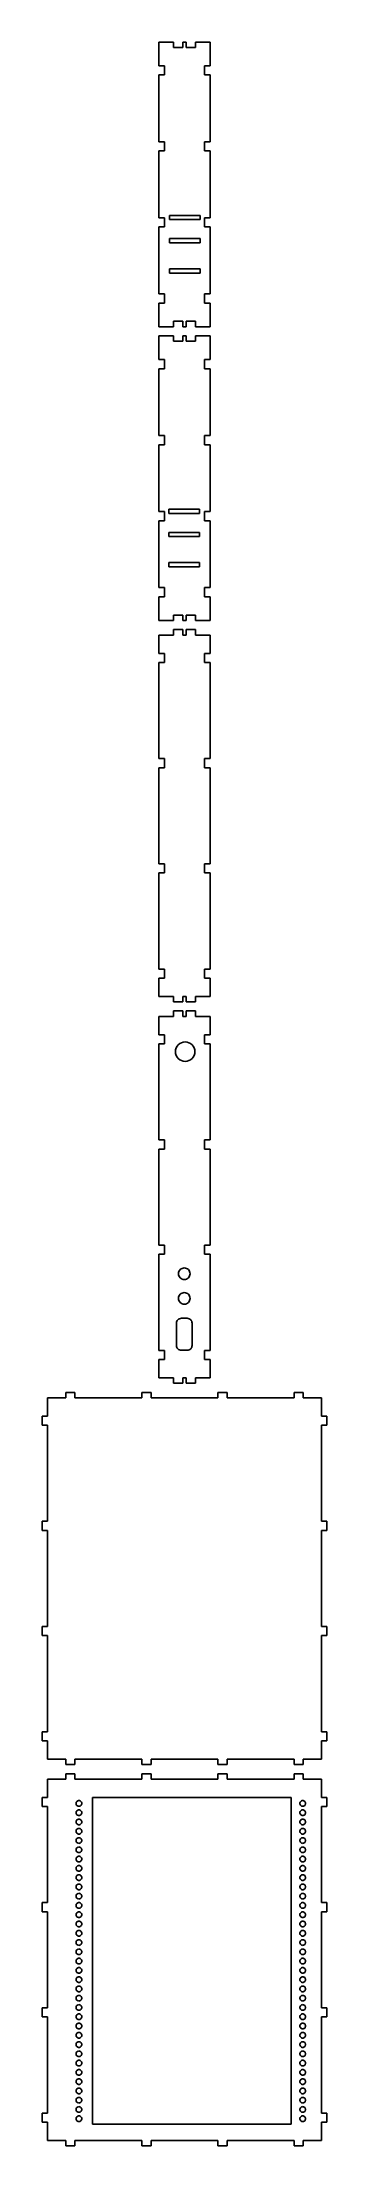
# Model space of a CAD drawing. Header units: metres. Extents: x -78 to 78, y -1075 to 78.
import ezdxf

# ---------------------------------------------------------------- set-up
doc = ezdxf.new("R2010")
doc.units = ezdxf.units.M

msp = doc.modelspace()

# ---------------------------------------------------------------- linework, layer by layer
for p, q in [((-5.99998, 78), (-14, 78)), ((-14, 78), (-14, 65)), ((-5.99998, 75), (-5.99998, 78)), ((-0.99999, 75), (-5.99998, 75)), ((1, 78), (-0.99999, 78)), ((-0.99999, 78), (-0.99999, 75)), ((1, 75), (1, 78)), ((6, 75), (1, 75)), ((14, 78), (6, 78)), ((6, 78), (6, 75)), ((14, 65), (14, 78)), ((-14, 65), (-11, 65)), ((-11, 60), (-14, 60)), ((-14, 60), (-14, 23.3333)), ((-11, 65), (-11, 60)), ((11, 60), (11, 65)), ((11, 65), (14, 65)), ((14, 60), (11, 60)), ((14, 23.3333), (14, 60)), ((-14, 23.3333), (-11, 23.3333)), ((-11, 23.3333), (-11, 18.3333)), ((11, 18.3333), (11, 23.3333)), ((11, 23.3333), (14, 23.3333)), ((-11, 18.3333), (-14, 18.3333)), ((-14, 18.3333), (-14, -18.3333)), ((14, 18.3333), (11, 18.3333)), ((14, -18.3333), (14, 18.3333)), ((-14, -18.3333), (-11, -18.3333)), ((-11, -18.3333), (-11, -23.3333)), ((-8.25586, -19.2959), (-8.25586, -16.9941)), ((-8.25586, -16.9941), (8.63768, -16.9941)), ((8.63768, -19.2959), (-8.25586, -19.2959)), ((8.63768, -16.9941), (8.63768, -19.2959)), ((11, -23.3333), (11, -18.3333)), ((11, -18.3333), (14, -18.3333)), ((-11, -23.3333), (-14, -23.3333)), ((-14, -23.3333), (-14, -60)), ((-8.25586, -32.0264), (-8.25586, -29.7236)), ((-8.25586, -29.7236), (8.63768, -29.7236)), ((8.63768, -32.0264), (-8.25586, -32.0264)), ((8.63768, -29.7236), (8.63768, -32.0264)), ((14, -23.3333), (11, -23.3333)), ((14, -60), (14, -23.3333)), ((-8.25586, -48.583), (-8.25586, -46.2812)), ((-8.25586, -46.2812), (8.63768, -46.2812)), ((8.63768, -48.583), (-8.25586, -48.583)), ((8.63768, -46.2812), (8.63768, -48.583)), ((-14, -60), (-11, -60)), ((-11, -65), (-14, -65)), ((-14, -65), (-14, -78)), ((-11, -60), (-11, -65)), ((11, -65), (11, -60)), ((11, -60), (14, -60)), ((14, -65), (11, -65)), ((14, -78), (14, -65)), ((-14, -78), (-6, -78)), ((-6, -75), (-1, -75)), ((-6, -78), (-6, -75)), ((-1, -75), (-1, -78)), ((-1, -78), (0.99999, -78)), ((0.99999, -78), (0.99999, -75)), ((0.99999, -75), (5.99998, -75)), ((5.99998, -75), (5.99998, -78)), ((5.99998, -78), (14, -78)), ((-5.99998, -83), (-14, -83)), ((-14, -83), (-14, -96)), ((-5.99998, -86), (-5.99998, -83)), ((-0.99999, -86), (-5.99998, -86)), ((1, -83), (-0.99999, -83)), ((-0.99999, -83), (-0.99999, -86)), ((1, -86), (1, -83)), ((6, -86), (1, -86)), ((14, -83), (6, -83)), ((6, -83), (6, -86)), ((14, -96), (14, -83)), ((-14, -96), (-11, -96)), ((-11, -101), (-14, -101)), ((-14, -101), (-14, -137.667)), ((-11, -96), (-11, -101)), ((11, -101), (11, -96)), ((11, -96), (14, -96)), ((14, -101), (11, -101)), ((14, -137.667), (14, -101)), ((-14, -137.667), (-11, -137.667)), ((-11, -137.667), (-11, -142.667)), ((11, -142.667), (11, -137.667)), ((11, -137.667), (14, -137.667)), ((-11, -142.667), (-14, -142.667)), ((-14, -142.667), (-14, -179.333)), ((14, -142.667), (11, -142.667)), ((14, -179.333), (14, -142.667)), ((-14, -179.333), (-11, -179.333)), ((-11, -184.333), (-14, -184.333)), ((-14, -184.333), (-14, -221)), ((-11, -179.333), (-11, -184.333)), ((-8.6377, -180.296), (-8.6377, -177.994)), ((-8.6377, -177.994), (8.25584, -177.994)), ((8.25584, -180.296), (-8.6377, -180.296)), ((8.25584, -177.994), (8.25584, -180.296)), ((11, -184.333), (11, -179.333)), ((11, -179.333), (14, -179.333)), ((14, -184.333), (11, -184.333)), ((14, -221), (14, -184.333)), ((-8.6377, -193.026), (-8.6377, -190.724)), ((-8.6377, -190.724), (8.25584, -190.724)), ((8.25584, -193.026), (-8.6377, -193.026)), ((8.25584, -190.724), (8.25584, -193.026)), ((-8.6377, -209.583), (-8.6377, -207.281)), ((-8.6377, -207.281), (8.25584, -207.281)), ((8.25584, -207.281), (8.25584, -209.583)), ((8.25584, -209.583), (-8.6377, -209.583)), ((-14, -221), (-11, -221)), ((-11, -226), (-14, -226)), ((-14, -226), (-14, -239)), ((-11, -221), (-11, -226)), ((11, -226), (11, -221)), ((11, -221), (14, -221)), ((14, -226), (11, -226)), ((14, -239), (14, -226)), ((-14, -239), (-6, -239)), ((-6, -236), (-1, -236)), ((-6, -239), (-6, -236)), ((-1, -236), (-1, -239)), ((-1, -239), (0.99999, -239)), ((0.99999, -239), (0.99999, -236)), ((0.99999, -236), (5.99998, -236)), ((5.99998, -236), (5.99998, -239)), ((5.99998, -239), (14, -239)), ((-6, -247), (-14, -247)), ((-14, -247), (-14, -257)), ((-1, -244), (-6, -244)), ((-6, -244), (-6, -247)), ((-1, -247), (-1, -244)), ((1, -247), (-1, -247)), ((6, -244), (1, -244)), ((1, -244), (1, -247)), ((6, -247), (6, -244)), ((14, -247), (6, -247)), ((14, -257), (14, -247)), ((-14, -257), (-11, -257)), ((-11, -262), (-14, -262)), ((-14, -262), (-14, -314.667)), ((-11, -257), (-11, -262)), ((11, -262), (11, -257)), ((11, -257), (14, -257)), ((14, -262), (11, -262)), ((14, -314.667), (14, -262)), ((-14, -314.667), (-11, -314.667)), ((-11, -319.667), (-14, -319.667)), ((-14, -319.667), (-14, -372.333)), ((-11, -314.667), (-11, -319.667)), ((11, -319.667), (11, -314.667)), ((11, -314.667), (14, -314.667)), ((14, -319.667), (11, -319.667)), ((14, -372.333), (14, -319.667)), ((-14, -372.333), (-11, -372.333)), ((-11, -377.333), (-14, -377.333)), ((-14, -377.333), (-14, -430)), ((-11, -372.333), (-11, -377.333)), ((11, -377.333), (11, -372.333)), ((11, -372.333), (14, -372.333)), ((14, -377.333), (11, -377.333)), ((14, -430), (14, -377.333)), ((-14, -430), (-11, -430)), ((-11, -435), (-14, -435)), ((-14, -435), (-14, -445)), ((-11, -430), (-11, -435)), ((11, -435), (11, -430)), ((11, -430), (14, -430)), ((14, -435), (11, -435)), ((14, -445), (14, -435)), ((-14, -445), (-6, -445)), ((-6, -445), (-6, -448)), ((-6, -448), (-1, -448)), ((-1, -445), (1, -445)), ((-1, -448), (-1, -445)), ((1, -445), (1, -448)), ((1, -448), (6, -448)), ((6, -448), (6, -445)), ((6, -445), (14, -445)), ((-6, -456), (-14, -456)), ((-14, -456), (-14, -466)), ((-1, -453), (-6, -453)), ((-6, -453), (-6, -456)), ((-1, -456), (-1, -453)), ((1, -456), (-1, -456)), ((6, -453), (1, -453)), ((1, -453), (1, -456)), ((6, -456), (6, -453)), ((14, -456), (6, -456)), ((14, -466), (14, -456)), ((-14, -466), (-11, -466)), ((-11, -471), (-14, -471)), ((-14, -471), (-14, -523.667)), ((-11, -466), (-11, -471)), ((-4.5293, -473.213), (-4.03809, -472.309)), ((-4.03809, -472.309), (-3.38867, -471.521)), ((-3.38867, -471.521), (-2.60059, -470.871)), ((-2.60059, -470.871), (-1.69629, -470.38)), ((-1.69629, -470.38), (-0.69727, -470.071)), ((-0.69727, -470.071), (0.37402, -469.962)), ((0.37402, -469.962), (1.44727, -470.071)), ((1.44727, -470.071), (2.44727, -470.38)), ((2.44727, -470.38), (3.35059, -470.871)), ((3.35059, -470.871), (4.13867, -471.521)), ((4.13867, -471.521), (4.78809, -472.309)), ((4.78809, -472.309), (5.2793, -473.213)), ((11, -471), (11, -466)), ((11, -466), (14, -466)), ((14, -471), (11, -471)), ((14, -523.667), (14, -471)), ((-4.94727, -475.285), (-4.83984, -474.212)), ((-4.83984, -476.356), (-4.94727, -475.285)), ((-4.83984, -474.212), (-4.5293, -473.213)), ((-4.5293, -477.356), (-4.83984, -476.356)), ((-4.03809, -478.26), (-4.5293, -477.356)), ((-3.38867, -479.048), (-4.03809, -478.26)), ((-2.60059, -479.697), (-3.38867, -479.048)), ((-1.69629, -480.188), (-2.60059, -479.697)), ((-0.69727, -480.499), (-1.69629, -480.188)), ((0.37402, -480.606), (-0.69727, -480.499)), ((1.44727, -480.499), (0.37402, -480.606)), ((2.44727, -480.188), (1.44727, -480.499)), ((3.35059, -479.697), (2.44727, -480.188)), ((4.13867, -479.048), (3.35059, -479.697)), ((4.78809, -478.26), (4.13867, -479.048)), ((5.2793, -477.356), (4.78809, -478.26)), ((5.2793, -473.213), (5.58887, -474.212)), ((5.58887, -476.356), (5.2793, -477.356)), ((5.58887, -474.212), (5.69727, -475.285)), ((5.69727, -475.285), (5.58887, -476.356)), ((-14, -523.667), (-11, -523.667)), ((-11, -528.667), (-14, -528.667)), ((-14, -528.667), (-14, -581.333)), ((-11, -523.667), (-11, -528.667)), ((11, -528.667), (11, -523.667)), ((11, -523.667), (14, -523.667)), ((14, -528.667), (11, -528.667)), ((14, -581.333), (14, -528.667)), ((-14, -581.333), (-11, -581.333)), ((-11, -586.333), (-14, -586.333)), ((-14, -586.333), (-14, -639)), ((-11, -581.333), (-11, -586.333)), ((11, -586.333), (11, -581.333)), ((11, -581.333), (14, -581.333)), ((14, -586.333), (11, -586.333)), ((14, -639), (14, -586.333)), ((-3.27051, -596.975), (-3.20605, -596.335)), ((-3.20605, -597.612), (-3.27051, -596.975)), ((-3.20605, -596.335), (-3.02051, -595.739)), ((-3.02051, -598.208), (-3.20605, -597.612)), ((-3.02051, -595.739), (-2.72852, -595.201)), ((-2.72852, -598.747), (-3.02051, -598.208)), ((-2.72852, -595.201), (-2.3418, -594.731)), ((-2.3418, -599.216), (-2.72852, -598.747)), ((-2.3418, -594.731), (-1.87207, -594.344)), ((-1.87207, -599.604), (-2.3418, -599.216)), ((-1.87207, -594.344), (-1.33301, -594.051)), ((-1.33301, -594.051), (-0.7373, -593.867)), ((-0.7373, -593.867), (-0.09863, -593.803)), ((-0.09863, -593.803), (0.54004, -593.867)), ((0.54004, -593.867), (1.13574, -594.051)), ((1.13574, -594.051), (1.6748, -594.344)), ((1.6748, -594.344), (2.14453, -594.731)), ((2.14453, -599.216), (1.6748, -599.604)), ((2.14453, -594.731), (2.53125, -595.201)), ((2.53125, -598.747), (2.14453, -599.216)), ((2.53125, -595.201), (2.82324, -595.739)), ((2.82324, -598.208), (2.53125, -598.747)), ((2.82324, -595.739), (3.00781, -596.335)), ((3.00781, -597.612), (2.82324, -598.208)), ((3.00781, -596.335), (3.07324, -596.975)), ((3.07324, -596.975), (3.00781, -597.612)), ((-3.27051, -610.503), (-3.20605, -609.863)), ((-3.20605, -611.142), (-3.27051, -610.503)), ((-3.20605, -609.863), (-3.02051, -609.268)), ((-3.02051, -609.268), (-2.72852, -608.729)), ((-2.72852, -608.729), (-2.3418, -608.26)), ((-2.3418, -608.26), (-1.87207, -607.873)), ((-1.33301, -599.896), (-1.87207, -599.604)), ((-1.87207, -607.873), (-1.33301, -607.58)), ((-0.7373, -600.081), (-1.33301, -599.896)), ((-1.33301, -607.58), (-0.7373, -607.396)), ((-0.09863, -600.146), (-0.7373, -600.081)), ((-0.7373, -607.396), (-0.09863, -607.331)), ((0.54004, -600.081), (-0.09863, -600.146)), ((-0.09863, -607.331), (0.54004, -607.396)), ((1.13574, -599.896), (0.54004, -600.081)), ((0.54004, -607.396), (1.13574, -607.58)), ((1.6748, -599.604), (1.13574, -599.896)), ((1.13574, -607.58), (1.6748, -607.873)), ((1.6748, -607.873), (2.14453, -608.26)), ((2.14453, -608.26), (2.53125, -608.729)), ((2.53125, -608.729), (2.82324, -609.268)), ((2.82324, -609.268), (3.00781, -609.863)), ((3.00781, -609.863), (3.07324, -610.503)), ((3.07324, -610.503), (3.00781, -611.142)), ((-4.17676, -623.063), (-3.93262, -622.611)), ((-3.93262, -622.611), (-3.6084, -622.219)), ((-3.6084, -622.219), (-3.21484, -621.895)), ((-3.21484, -621.895), (-2.76367, -621.65)), ((-3.02051, -611.737), (-3.20605, -611.142)), ((-2.72852, -612.275), (-3.02051, -611.737)), ((-2.76367, -621.65), (-2.26367, -621.495)), ((-2.3418, -612.745), (-2.72852, -612.275)), ((-1.87207, -613.132), (-2.3418, -612.745)), ((-2.26367, -621.495), (-1.72656, -621.441)), ((-1.33301, -613.424), (-1.87207, -613.132)), ((-1.72656, -621.441), (1.50098, -621.441)), ((-0.7373, -613.609), (-1.33301, -613.424)), ((-0.09863, -613.674), (-0.7373, -613.609)), ((0.54004, -613.609), (-0.09863, -613.674)), ((1.13574, -613.424), (0.54004, -613.609)), ((1.6748, -613.132), (1.13574, -613.424)), ((1.50098, -621.441), (2.03809, -621.495)), ((2.14453, -612.745), (1.6748, -613.132)), ((2.03809, -621.495), (2.53711, -621.65)), ((2.53125, -612.275), (2.14453, -612.745)), ((2.82324, -611.737), (2.53125, -612.275)), ((2.53711, -621.65), (2.98926, -621.895)), ((3.00781, -611.142), (2.82324, -611.737)), ((2.98926, -621.895), (3.38184, -622.219)), ((3.38184, -622.219), (3.70605, -622.611)), ((3.70605, -622.611), (3.95117, -623.063)), ((-4.38477, -624.1), (-4.33105, -623.563)), ((-4.38477, -636.309), (-4.38477, -624.1)), ((-4.33105, -623.563), (-4.17676, -623.063)), ((3.95117, -623.063), (4.10547, -623.563)), ((4.10547, -623.563), (4.15918, -624.1)), ((4.15918, -624.1), (4.15918, -636.309)), ((-14, -639), (-11, -639)), ((-11, -644), (-14, -644)), ((-14, -644), (-14, -654)), ((-11, -639), (-11, -644)), ((-4.33105, -636.846), (-4.38477, -636.309)), ((-4.17676, -637.345), (-4.33105, -636.846)), ((-3.93262, -637.797), (-4.17676, -637.345)), ((-3.6084, -638.189), (-3.93262, -637.797)), ((-3.21484, -638.514), (-3.6084, -638.189)), ((-2.76367, -638.759), (-3.21484, -638.514)), ((-2.26367, -638.913), (-2.76367, -638.759)), ((-1.72656, -638.967), (-2.26367, -638.913)), ((1.50098, -638.967), (-1.72656, -638.967)), ((2.03809, -638.913), (1.50098, -638.967)), ((2.53711, -638.759), (2.03809, -638.913)), ((2.98926, -638.514), (2.53711, -638.759)), ((3.38184, -638.189), (2.98926, -638.514)), ((3.70605, -637.797), (3.38184, -638.189)), ((3.95117, -637.345), (3.70605, -637.797)), ((4.10547, -636.846), (3.95117, -637.345)), ((4.15918, -636.309), (4.10547, -636.846)), ((11, -644), (11, -639)), ((11, -639), (14, -639)), ((14, -644), (11, -644)), ((14, -654), (14, -644)), ((-14, -654), (-6, -654)), ((-6, -654), (-6, -657)), ((-6, -657), (-1, -657)), ((-1, -654), (1, -654)), ((-1, -657), (-1, -654)), ((1, -654), (1, -657)), ((1, -657), (6, -657)), ((6, -657), (6, -654)), ((6, -654), (14, -654)), ((-65, -665), (-75, -665)), ((-75, -665), (-75, -675)), ((-60, -662), (-65, -662)), ((-65, -662), (-65, -665)), ((-60, -665), (-60, -662)), ((-23.3333, -665), (-60, -665)), ((-18.3333, -662), (-23.3333, -662)), ((-23.3333, -662), (-23.3333, -665)), ((-18.3333, -665), (-18.3333, -662)), ((18.3333, -665), (-18.3333, -665)), ((23.3333, -662), (18.3333, -662)), ((18.3333, -662), (18.3333, -665)), ((23.3333, -665), (23.3333, -662)), ((60, -665), (23.3333, -665)), ((65, -662), (60, -662)), ((60, -662), (60, -665)), ((65, -665), (65, -662)), ((75, -665), (65, -665)), ((75, -675), (75, -665)), ((-75, -675), (-78, -675)), ((-78, -675), (-78, -680)), ((-78, -680), (-75, -680)), ((-75, -680), (-75, -732.667)), ((78, -675), (75, -675)), ((75, -732.667), (75, -680)), ((75, -680), (78, -680)), ((78, -680), (78, -675)), ((-75, -732.667), (-78, -732.667)), ((-78, -732.667), (-78, -737.667)), ((-78, -737.667), (-75, -737.667)), ((-75, -737.667), (-75, -790.333)), ((78, -732.667), (75, -732.667)), ((75, -790.333), (75, -737.667)), ((75, -737.667), (78, -737.667)), ((78, -737.667), (78, -732.667)), ((-75, -790.333), (-78, -790.333)), ((-78, -790.333), (-78, -795.333)), ((-78, -795.333), (-75, -795.333)), ((-75, -795.333), (-75, -848)), ((78, -790.333), (75, -790.333)), ((75, -848), (75, -795.333)), ((75, -795.333), (78, -795.333)), ((78, -795.333), (78, -790.333)), ((-75, -848), (-78, -848)), ((-78, -848), (-78, -853)), ((-78, -853), (-75, -853)), ((-75, -853), (-75, -863)), ((78, -848), (75, -848)), ((75, -863), (75, -853)), ((75, -853), (78, -853)), ((78, -853), (78, -848)), ((-75, -863), (-65, -863)), ((-65, -863), (-65, -866)), ((-60, -863), (-23.3333, -863)), ((-60, -866), (-60, -863)), ((-23.3333, -863), (-23.3333, -866)), ((-18.3333, -866), (-18.3333, -863)), ((-18.3333, -863), (18.3333, -863)), ((18.3333, -863), (18.3333, -866)), ((23.3333, -866), (23.3333, -863)), ((23.3333, -863), (60, -863)), ((60, -863), (60, -866)), ((65, -866), (65, -863)), ((65, -863), (75, -863)), ((-65, -874), (-75, -874)), ((-75, -874), (-75, -884)), ((-65, -866), (-60, -866)), ((-60, -871), (-65, -871)), ((-65, -871), (-65, -874)), ((-60, -874), (-60, -871)), ((-23.3333, -874), (-60, -874)), ((-23.3333, -866), (-18.3333, -866)), ((-18.3333, -871), (-23.3333, -871)), ((-23.3333, -871), (-23.3333, -874)), ((-18.3333, -874), (-18.3333, -871)), ((18.3333, -874), (-18.3333, -874)), ((18.3333, -866), (23.3333, -866)), ((23.3333, -871), (18.3333, -871)), ((18.3333, -871), (18.3333, -874)), ((23.3333, -874), (23.3333, -871)), ((60, -874), (23.3333, -874)), ((60, -866), (65, -866)), ((65, -871), (60, -871)), ((60, -871), (60, -874)), ((65, -874), (65, -871)), ((75, -874), (65, -874)), ((75, -884), (75, -874)), ((-75, -884), (-78, -884)), ((-78, -884), (-78, -889)), ((-59.3867, -887.303), (-59.3545, -886.989)), ((-59.3545, -887.616), (-59.3867, -887.303)), ((-59.3545, -886.989), (-59.2646, -886.696)), ((-59.2646, -887.908), (-59.3545, -887.616)), ((-59.2646, -886.696), (-59.1211, -886.433)), ((-59.1211, -886.433), (-58.9307, -886.202)), ((-58.9307, -886.202), (-58.7002, -886.013)), ((-58.7002, -886.013), (-58.4365, -885.869)), ((-58.4365, -885.869), (-58.1445, -885.778)), ((-58.1445, -885.778), (-57.8311, -885.747)), ((-57.8311, -885.747), (-57.5176, -885.778)), ((-57.5176, -885.778), (-57.2256, -885.869)), ((-57.2256, -885.869), (-56.9609, -886.013)), ((-56.9609, -886.013), (-56.7305, -886.202)), ((-56.7305, -886.202), (-56.541, -886.433)), ((-56.541, -886.433), (-56.3975, -886.696)), ((-56.3975, -886.696), (-56.3066, -886.989)), ((-56.3066, -887.616), (-56.3975, -887.908)), ((-56.3066, -886.989), (-56.2754, -887.303)), ((-56.2754, -887.303), (-56.3066, -887.616)), ((-50.4521, -1063.08), (-50.4521, -884.038)), ((-50.4521, -884.038), (58.4102, -884.038)), ((58.4102, -884.038), (58.4102, -1063.08)), ((63.1875, -887.303), (63.2197, -886.989)), ((63.2197, -887.616), (63.1875, -887.303)), ((63.2197, -886.989), (63.3096, -886.696)), ((63.3096, -887.908), (63.2197, -887.616)), ((63.3096, -886.696), (63.4531, -886.433)), ((63.4531, -886.433), (63.6436, -886.202)), ((63.6436, -886.202), (63.874, -886.013)), ((63.874, -886.013), (64.1377, -885.869)), ((64.1377, -885.869), (64.4297, -885.778)), ((64.4297, -885.778), (64.7432, -885.747)), ((64.7432, -885.747), (65.0566, -885.778)), ((65.0566, -885.778), (65.3486, -885.869)), ((65.3486, -885.869), (65.6133, -886.013)), ((65.6133, -886.013), (65.8428, -886.202)), ((65.8428, -886.202), (66.0332, -886.433)), ((66.0332, -886.433), (66.1768, -886.696)), ((66.1768, -886.696), (66.2676, -886.989)), ((66.2676, -887.616), (66.1768, -887.908)), ((66.2676, -886.989), (66.2988, -887.303)), ((66.2988, -887.303), (66.2676, -887.616)), ((78, -884), (75, -884)), ((78, -889), (78, -884)), ((-78, -889), (-75, -889)), ((-75, -889), (-75, -941.667)), ((-59.3867, -892.383), (-59.3545, -892.068)), ((-59.3545, -892.696), (-59.3867, -892.383)), ((-59.3867, -897.463), (-59.3545, -897.148)), ((-59.3545, -897.775), (-59.3867, -897.463)), ((-59.3545, -892.068), (-59.2646, -891.776)), ((-59.2646, -892.988), (-59.3545, -892.696)), ((-59.3545, -897.148), (-59.2646, -896.856)), ((-59.2646, -898.068), (-59.3545, -897.775)), ((-59.1211, -888.172), (-59.2646, -887.908)), ((-59.2646, -891.776), (-59.1211, -891.513)), ((-59.1211, -893.252), (-59.2646, -892.988)), ((-59.2646, -896.856), (-59.1211, -896.593)), ((-59.1211, -898.332), (-59.2646, -898.068)), ((-58.9307, -888.402), (-59.1211, -888.172)), ((-59.1211, -891.513), (-58.9307, -891.282)), ((-58.9307, -893.482), (-59.1211, -893.252)), ((-59.1211, -896.593), (-58.9307, -896.362)), ((-58.9307, -898.562), (-59.1211, -898.332)), ((-58.7002, -888.593), (-58.9307, -888.402)), ((-58.9307, -891.282), (-58.7002, -891.093)), ((-58.7002, -893.672), (-58.9307, -893.482)), ((-58.9307, -896.362), (-58.7002, -896.173)), ((-58.7002, -898.752), (-58.9307, -898.562)), ((-58.4365, -888.735), (-58.7002, -888.593)), ((-58.7002, -891.093), (-58.4365, -890.949)), ((-58.4365, -893.815), (-58.7002, -893.672)), ((-58.7002, -896.173), (-58.4365, -896.029)), ((-58.4365, -898.896), (-58.7002, -898.752)), ((-58.1445, -888.826), (-58.4365, -888.735)), ((-58.4365, -890.949), (-58.1445, -890.858)), ((-58.1445, -893.906), (-58.4365, -893.815)), ((-58.4365, -896.029), (-58.1445, -895.938)), ((-58.1445, -898.986), (-58.4365, -898.896)), ((-57.8311, -888.858), (-58.1445, -888.826)), ((-58.1445, -890.858), (-57.8311, -890.826)), ((-57.8311, -893.938), (-58.1445, -893.906)), ((-58.1445, -895.938), (-57.8311, -895.906)), ((-57.8311, -899.018), (-58.1445, -898.986)), ((-57.5176, -888.826), (-57.8311, -888.858)), ((-57.8311, -890.826), (-57.5176, -890.858)), ((-57.5176, -893.906), (-57.8311, -893.938)), ((-57.8311, -895.906), (-57.5176, -895.938)), ((-57.5176, -898.986), (-57.8311, -899.018)), ((-57.2256, -888.735), (-57.5176, -888.826)), ((-57.5176, -890.858), (-57.2256, -890.949)), ((-57.2256, -893.815), (-57.5176, -893.906)), ((-57.5176, -895.938), (-57.2256, -896.029)), ((-57.2256, -898.896), (-57.5176, -898.986)), ((-56.9609, -888.593), (-57.2256, -888.735)), ((-57.2256, -890.949), (-56.9609, -891.093)), ((-56.9609, -893.672), (-57.2256, -893.815)), ((-57.2256, -896.029), (-56.9609, -896.173)), ((-56.9609, -898.752), (-57.2256, -898.896)), ((-56.7305, -888.402), (-56.9609, -888.593)), ((-56.9609, -891.093), (-56.7305, -891.282)), ((-56.7305, -893.482), (-56.9609, -893.672)), ((-56.9609, -896.173), (-56.7305, -896.362)), ((-56.7305, -898.562), (-56.9609, -898.752)), ((-56.541, -888.172), (-56.7305, -888.402)), ((-56.7305, -891.282), (-56.541, -891.513)), ((-56.541, -893.252), (-56.7305, -893.482)), ((-56.7305, -896.362), (-56.541, -896.593)), ((-56.541, -898.332), (-56.7305, -898.562)), ((-56.3975, -887.908), (-56.541, -888.172)), ((-56.541, -891.513), (-56.3975, -891.776)), ((-56.3975, -892.988), (-56.541, -893.252)), ((-56.541, -896.593), (-56.3975, -896.856)), ((-56.3975, -898.068), (-56.541, -898.332)), ((-56.3975, -891.776), (-56.3066, -892.068)), ((-56.3066, -892.696), (-56.3975, -892.988)), ((-56.3975, -896.856), (-56.3066, -897.148)), ((-56.3066, -897.775), (-56.3975, -898.068)), ((-56.3066, -892.068), (-56.2754, -892.383)), ((-56.2754, -892.383), (-56.3066, -892.696)), ((-56.3066, -897.148), (-56.2754, -897.463)), ((-56.2754, -897.463), (-56.3066, -897.775)), ((63.1875, -892.383), (63.2197, -892.068)), ((63.2197, -892.696), (63.1875, -892.383)), ((63.1875, -897.463), (63.2197, -897.148)), ((63.2197, -897.775), (63.1875, -897.463)), ((63.2197, -892.068), (63.3096, -891.776)), ((63.3096, -892.988), (63.2197, -892.696)), ((63.2197, -897.148), (63.3096, -896.856)), ((63.3096, -898.068), (63.2197, -897.775)), ((63.4531, -888.172), (63.3096, -887.908)), ((63.3096, -891.776), (63.4531, -891.513)), ((63.4531, -893.252), (63.3096, -892.988)), ((63.3096, -896.856), (63.4531, -896.593)), ((63.4531, -898.332), (63.3096, -898.068)), ((63.6436, -888.402), (63.4531, -888.172)), ((63.4531, -891.513), (63.6436, -891.282)), ((63.6436, -893.482), (63.4531, -893.252)), ((63.4531, -896.593), (63.6436, -896.362)), ((63.6436, -898.562), (63.4531, -898.332)), ((63.874, -888.593), (63.6436, -888.402)), ((63.6436, -891.282), (63.874, -891.093)), ((63.874, -893.672), (63.6436, -893.482)), ((63.6436, -896.362), (63.874, -896.173)), ((63.874, -898.752), (63.6436, -898.562)), ((64.1377, -888.735), (63.874, -888.593)), ((63.874, -891.093), (64.1377, -890.949)), ((64.1377, -893.815), (63.874, -893.672)), ((63.874, -896.173), (64.1377, -896.029)), ((64.1377, -898.896), (63.874, -898.752)), ((64.4297, -888.826), (64.1377, -888.735)), ((64.1377, -890.949), (64.4297, -890.858)), ((64.4297, -893.906), (64.1377, -893.815)), ((64.1377, -896.029), (64.4297, -895.938)), ((64.4297, -898.986), (64.1377, -898.896)), ((64.7432, -888.858), (64.4297, -888.826)), ((64.4297, -890.858), (64.7432, -890.826)), ((64.7432, -893.938), (64.4297, -893.906)), ((64.4297, -895.938), (64.7432, -895.906)), ((64.7432, -899.018), (64.4297, -898.986)), ((65.0566, -888.826), (64.7432, -888.858)), ((64.7432, -890.826), (65.0566, -890.858)), ((65.0566, -893.906), (64.7432, -893.938)), ((64.7432, -895.906), (65.0566, -895.938)), ((65.0566, -898.986), (64.7432, -899.018)), ((65.3486, -888.735), (65.0566, -888.826)), ((65.0566, -890.858), (65.3486, -890.949)), ((65.3486, -893.815), (65.0566, -893.906)), ((65.0566, -895.938), (65.3486, -896.029)), ((65.3486, -898.896), (65.0566, -898.986)), ((65.6133, -888.593), (65.3486, -888.735)), ((65.3486, -890.949), (65.6133, -891.093)), ((65.6133, -893.672), (65.3486, -893.815)), ((65.3486, -896.029), (65.6133, -896.173)), ((65.6133, -898.752), (65.3486, -898.896)), ((65.8428, -888.402), (65.6133, -888.593)), ((65.6133, -891.093), (65.8428, -891.282)), ((65.8428, -893.482), (65.6133, -893.672)), ((65.6133, -896.173), (65.8428, -896.362)), ((65.8428, -898.562), (65.6133, -898.752)), ((66.0332, -888.172), (65.8428, -888.402)), ((65.8428, -891.282), (66.0332, -891.513)), ((66.0332, -893.252), (65.8428, -893.482)), ((65.8428, -896.362), (66.0332, -896.593)), ((66.0332, -898.332), (65.8428, -898.562)), ((66.1768, -887.908), (66.0332, -888.172)), ((66.0332, -891.513), (66.1768, -891.776)), ((66.1768, -892.988), (66.0332, -893.252)), ((66.0332, -896.593), (66.1768, -896.856)), ((66.1768, -898.068), (66.0332, -898.332)), ((66.1768, -891.776), (66.2676, -892.068)), ((66.2676, -892.696), (66.1768, -892.988)), ((66.1768, -896.856), (66.2676, -897.148)), ((66.2676, -897.775), (66.1768, -898.068)), ((66.2676, -892.068), (66.2988, -892.383)), ((66.2988, -892.383), (66.2676, -892.696)), ((66.2676, -897.148), (66.2988, -897.463)), ((66.2988, -897.463), (66.2676, -897.775)), ((75, -941.667), (75, -889)), ((75, -889), (78, -889)), ((-59.3867, -902.543), (-59.3545, -902.229)), ((-59.3545, -902.856), (-59.3867, -902.543)), ((-59.3867, -907.625), (-59.3545, -907.312)), ((-59.3545, -907.938), (-59.3867, -907.625)), ((-59.3545, -902.229), (-59.2646, -901.937)), ((-59.2646, -903.148), (-59.3545, -902.856)), ((-59.3545, -907.312), (-59.2646, -907.02)), ((-59.2646, -908.23), (-59.3545, -907.938)), ((-59.2646, -901.937), (-59.1211, -901.673)), ((-59.1211, -903.412), (-59.2646, -903.148)), ((-59.2646, -907.02), (-59.1211, -906.756)), ((-59.1211, -908.495), (-59.2646, -908.23)), ((-59.1211, -901.673), (-58.9307, -901.442)), ((-58.9307, -903.643), (-59.1211, -903.412)), ((-59.1211, -906.756), (-58.9307, -906.525)), ((-58.9307, -908.726), (-59.1211, -908.495)), ((-58.9307, -901.442), (-58.7002, -901.253)), ((-58.7002, -903.832), (-58.9307, -903.643)), ((-58.9307, -906.525), (-58.7002, -906.335)), ((-58.7002, -908.915), (-58.9307, -908.726)), ((-58.7002, -901.253), (-58.4365, -901.109)), ((-58.4365, -903.976), (-58.7002, -903.832)), ((-58.7002, -906.335), (-58.4365, -906.191)), ((-58.4365, -909.059), (-58.7002, -908.915)), ((-58.4365, -901.109), (-58.1445, -901.019)), ((-58.1445, -904.066), (-58.4365, -903.976)), ((-58.4365, -906.191), (-58.1445, -906.102)), ((-58.1445, -909.149), (-58.4365, -909.059)), ((-58.1445, -901.019), (-57.8311, -900.987)), ((-57.8311, -904.099), (-58.1445, -904.066)), ((-58.1445, -906.102), (-57.8311, -906.069)), ((-57.8311, -909.181), (-58.1445, -909.149)), ((-57.8311, -900.987), (-57.5176, -901.019)), ((-57.5176, -904.066), (-57.8311, -904.099)), ((-57.8311, -906.069), (-57.5176, -906.102)), ((-57.5176, -909.149), (-57.8311, -909.181)), ((-57.5176, -901.019), (-57.2256, -901.109)), ((-57.2256, -903.976), (-57.5176, -904.066)), ((-57.5176, -906.102), (-57.2256, -906.191)), ((-57.2256, -909.059), (-57.5176, -909.149)), ((-57.2256, -901.109), (-56.9609, -901.253)), ((-56.9609, -903.832), (-57.2256, -903.976)), ((-57.2256, -906.191), (-56.9609, -906.335)), ((-56.9609, -908.915), (-57.2256, -909.059)), ((-56.9609, -901.253), (-56.7305, -901.442)), ((-56.7305, -903.643), (-56.9609, -903.832)), ((-56.9609, -906.335), (-56.7305, -906.525)), ((-56.7305, -908.726), (-56.9609, -908.915)), ((-56.7305, -901.442), (-56.541, -901.673)), ((-56.541, -903.412), (-56.7305, -903.643)), ((-56.7305, -906.525), (-56.541, -906.756)), ((-56.541, -908.495), (-56.7305, -908.726)), ((-56.541, -901.673), (-56.3975, -901.937)), ((-56.3975, -903.148), (-56.541, -903.412)), ((-56.541, -906.756), (-56.3975, -907.02)), ((-56.3975, -908.23), (-56.541, -908.495)), ((-56.3975, -901.937), (-56.3066, -902.229)), ((-56.3066, -902.856), (-56.3975, -903.148)), ((-56.3975, -907.02), (-56.3066, -907.312)), ((-56.3066, -907.938), (-56.3975, -908.23)), ((-56.3066, -902.229), (-56.2754, -902.543)), ((-56.2754, -902.543), (-56.3066, -902.856)), ((-56.3066, -907.312), (-56.2754, -907.625)), ((-56.2754, -907.625), (-56.3066, -907.938)), ((63.1875, -902.543), (63.2197, -902.229)), ((63.2197, -902.856), (63.1875, -902.543)), ((63.1875, -907.625), (63.2197, -907.312)), ((63.2197, -907.938), (63.1875, -907.625)), ((63.2197, -902.229), (63.3096, -901.937)), ((63.3096, -903.148), (63.2197, -902.856)), ((63.2197, -907.312), (63.3096, -907.02)), ((63.3096, -908.23), (63.2197, -907.938)), ((63.3096, -901.937), (63.4531, -901.673)), ((63.4531, -903.412), (63.3096, -903.148)), ((63.3096, -907.02), (63.4531, -906.756)), ((63.4531, -908.495), (63.3096, -908.23)), ((63.4531, -901.673), (63.6436, -901.442)), ((63.6436, -903.643), (63.4531, -903.412)), ((63.4531, -906.756), (63.6436, -906.525)), ((63.6436, -908.726), (63.4531, -908.495)), ((63.6436, -901.442), (63.874, -901.253)), ((63.874, -903.832), (63.6436, -903.643)), ((63.6436, -906.525), (63.874, -906.335)), ((63.874, -908.915), (63.6436, -908.726)), ((63.874, -901.253), (64.1377, -901.109)), ((64.1377, -903.976), (63.874, -903.832)), ((63.874, -906.335), (64.1377, -906.191)), ((64.1377, -909.059), (63.874, -908.915)), ((64.1377, -901.109), (64.4297, -901.019)), ((64.4297, -904.066), (64.1377, -903.976)), ((64.1377, -906.191), (64.4297, -906.102)), ((64.4297, -909.149), (64.1377, -909.059)), ((64.4297, -901.019), (64.7432, -900.987)), ((64.7432, -904.099), (64.4297, -904.066)), ((64.4297, -906.102), (64.7432, -906.069)), ((64.7432, -909.181), (64.4297, -909.149)), ((64.7432, -900.987), (65.0566, -901.019)), ((65.0566, -904.066), (64.7432, -904.099)), ((64.7432, -906.069), (65.0566, -906.102)), ((65.0566, -909.149), (64.7432, -909.181)), ((65.0566, -901.019), (65.3486, -901.109)), ((65.3486, -903.976), (65.0566, -904.066)), ((65.0566, -906.102), (65.3486, -906.191)), ((65.3486, -909.059), (65.0566, -909.149)), ((65.3486, -901.109), (65.6133, -901.253)), ((65.6133, -903.832), (65.3486, -903.976)), ((65.3486, -906.191), (65.6133, -906.335)), ((65.6133, -908.915), (65.3486, -909.059)), ((65.6133, -901.253), (65.8428, -901.442)), ((65.8428, -903.643), (65.6133, -903.832)), ((65.6133, -906.335), (65.8428, -906.525)), ((65.8428, -908.726), (65.6133, -908.915)), ((65.8428, -901.442), (66.0332, -901.673)), ((66.0332, -903.412), (65.8428, -903.643)), ((65.8428, -906.525), (66.0332, -906.756)), ((66.0332, -908.495), (65.8428, -908.726)), ((66.0332, -901.673), (66.1768, -901.937)), ((66.1768, -903.148), (66.0332, -903.412)), ((66.0332, -906.756), (66.1768, -907.02)), ((66.1768, -908.23), (66.0332, -908.495)), ((66.1768, -901.937), (66.2676, -902.229)), ((66.2676, -902.856), (66.1768, -903.148)), ((66.1768, -907.02), (66.2676, -907.312)), ((66.2676, -907.938), (66.1768, -908.23)), ((66.2676, -902.229), (66.2988, -902.543)), ((66.2988, -902.543), (66.2676, -902.856)), ((66.2676, -907.312), (66.2988, -907.625)), ((66.2988, -907.625), (66.2676, -907.938)), ((-59.3867, -912.708), (-59.3545, -912.395)), ((-59.3545, -913.021), (-59.3867, -912.708)), ((-59.3867, -917.791), (-59.3545, -917.477)), ((-59.3545, -918.104), (-59.3867, -917.791)), ((-59.3545, -912.395), (-59.2646, -912.103)), ((-59.2646, -913.313), (-59.3545, -913.021)), ((-59.3545, -917.477), (-59.2646, -917.185)), ((-59.2646, -918.396), (-59.3545, -918.104)), ((-59.3545, -922.56), (-59.2646, -922.268)), ((-59.2646, -912.103), (-59.1211, -911.838)), ((-59.1211, -913.577), (-59.2646, -913.313)), ((-59.2646, -917.185), (-59.1211, -916.921)), ((-59.1211, -918.66), (-59.2646, -918.396)), ((-59.2646, -922.268), (-59.1211, -922.004)), ((-59.1211, -911.838), (-58.9307, -911.607)), ((-58.9307, -913.808), (-59.1211, -913.577)), ((-59.1211, -916.921), (-58.9307, -916.69)), ((-58.9307, -918.891), (-59.1211, -918.66)), ((-59.1211, -922.004), (-58.9307, -921.773)), ((-58.9307, -911.607), (-58.7002, -911.418)), ((-58.7002, -913.998), (-58.9307, -913.808)), ((-58.9307, -916.69), (-58.7002, -916.501)), ((-58.7002, -919.08), (-58.9307, -918.891)), ((-58.9307, -921.773), (-58.7002, -921.583)), ((-58.7002, -911.418), (-58.4365, -911.274)), ((-58.4365, -914.142), (-58.7002, -913.998)), ((-58.7002, -916.501), (-58.4365, -916.357)), ((-58.4365, -919.224), (-58.7002, -919.08)), ((-58.7002, -921.583), (-58.4365, -921.439)), ((-58.4365, -911.274), (-58.1445, -911.184)), ((-58.1445, -914.232), (-58.4365, -914.142)), ((-58.4365, -916.357), (-58.1445, -916.267)), ((-58.1445, -919.314), (-58.4365, -919.224)), ((-58.4365, -921.439), (-58.1445, -921.35)), ((-58.1445, -911.184), (-57.8311, -911.152)), ((-57.8311, -914.264), (-58.1445, -914.232)), ((-58.1445, -916.267), (-57.8311, -916.234)), ((-57.8311, -919.347), (-58.1445, -919.314)), ((-58.1445, -921.35), (-57.8311, -921.317)), ((-57.8311, -911.152), (-57.5176, -911.184)), ((-57.5176, -914.232), (-57.8311, -914.264)), ((-57.8311, -916.234), (-57.5176, -916.267)), ((-57.5176, -919.314), (-57.8311, -919.347)), ((-57.8311, -921.317), (-57.5176, -921.35)), ((-57.5176, -911.184), (-57.2256, -911.274)), ((-57.2256, -914.142), (-57.5176, -914.232)), ((-57.5176, -916.267), (-57.2256, -916.357)), ((-57.2256, -919.224), (-57.5176, -919.314)), ((-57.5176, -921.35), (-57.2256, -921.439)), ((-57.2256, -911.274), (-56.9609, -911.418)), ((-56.9609, -913.998), (-57.2256, -914.142)), ((-57.2256, -916.357), (-56.9609, -916.501)), ((-56.9609, -919.08), (-57.2256, -919.224)), ((-57.2256, -921.439), (-56.9609, -921.583)), ((-56.9609, -911.418), (-56.7305, -911.607)), ((-56.7305, -913.808), (-56.9609, -913.998)), ((-56.9609, -916.501), (-56.7305, -916.69)), ((-56.7305, -918.891), (-56.9609, -919.08)), ((-56.9609, -921.583), (-56.7305, -921.773)), ((-56.7305, -911.607), (-56.541, -911.838)), ((-56.541, -913.577), (-56.7305, -913.808)), ((-56.7305, -916.69), (-56.541, -916.921)), ((-56.541, -918.66), (-56.7305, -918.891)), ((-56.7305, -921.773), (-56.541, -922.004)), ((-56.541, -911.838), (-56.3975, -912.103)), ((-56.3975, -913.313), (-56.541, -913.577)), ((-56.541, -916.921), (-56.3975, -917.185)), ((-56.3975, -918.396), (-56.541, -918.66)), ((-56.541, -922.004), (-56.3975, -922.268)), ((-56.3975, -912.103), (-56.3066, -912.395)), ((-56.3066, -913.021), (-56.3975, -913.313)), ((-56.3975, -917.185), (-56.3066, -917.477)), ((-56.3066, -918.104), (-56.3975, -918.396)), ((-56.3975, -922.268), (-56.3066, -922.56)), ((-56.3066, -912.395), (-56.2754, -912.708)), ((-56.2754, -912.708), (-56.3066, -913.021)), ((-56.3066, -917.477), (-56.2754, -917.791)), ((-56.2754, -917.791), (-56.3066, -918.104)), ((63.1875, -912.708), (63.2197, -912.395)), ((63.2197, -913.021), (63.1875, -912.708)), ((63.1875, -917.791), (63.2197, -917.477)), ((63.2197, -918.104), (63.1875, -917.791)), ((63.2197, -912.395), (63.3096, -912.103)), ((63.3096, -913.313), (63.2197, -913.021)), ((63.2197, -917.477), (63.3096, -917.185)), ((63.3096, -918.396), (63.2197, -918.104)), ((63.2197, -922.56), (63.3096, -922.268)), ((63.3096, -912.103), (63.4531, -911.838)), ((63.4531, -913.577), (63.3096, -913.313)), ((63.3096, -917.185), (63.4531, -916.921)), ((63.4531, -918.66), (63.3096, -918.396)), ((63.3096, -922.268), (63.4531, -922.004)), ((63.4531, -911.838), (63.6436, -911.607)), ((63.6436, -913.808), (63.4531, -913.577)), ((63.4531, -916.921), (63.6436, -916.69)), ((63.6436, -918.891), (63.4531, -918.66)), ((63.4531, -922.004), (63.6436, -921.773)), ((63.6436, -911.607), (63.874, -911.418)), ((63.874, -913.998), (63.6436, -913.808)), ((63.6436, -916.69), (63.874, -916.501)), ((63.874, -919.08), (63.6436, -918.891)), ((63.6436, -921.773), (63.874, -921.583)), ((63.874, -911.418), (64.1377, -911.274)), ((64.1377, -914.142), (63.874, -913.998)), ((63.874, -916.501), (64.1377, -916.357)), ((64.1377, -919.224), (63.874, -919.08)), ((63.874, -921.583), (64.1377, -921.439)), ((64.1377, -911.274), (64.4297, -911.184)), ((64.4297, -914.232), (64.1377, -914.142)), ((64.1377, -916.357), (64.4297, -916.267)), ((64.4297, -919.314), (64.1377, -919.224)), ((64.1377, -921.439), (64.4297, -921.35)), ((64.4297, -911.184), (64.7432, -911.152)), ((64.7432, -914.264), (64.4297, -914.232)), ((64.4297, -916.267), (64.7432, -916.234)), ((64.7432, -919.347), (64.4297, -919.314)), ((64.4297, -921.35), (64.7432, -921.317)), ((64.7432, -911.152), (65.0566, -911.184)), ((65.0566, -914.232), (64.7432, -914.264)), ((64.7432, -916.234), (65.0566, -916.267)), ((65.0566, -919.314), (64.7432, -919.347)), ((64.7432, -921.317), (65.0566, -921.35)), ((65.0566, -911.184), (65.3486, -911.274)), ((65.3486, -914.142), (65.0566, -914.232)), ((65.0566, -916.267), (65.3486, -916.357)), ((65.3486, -919.224), (65.0566, -919.314)), ((65.0566, -921.35), (65.3486, -921.439)), ((65.3486, -911.274), (65.6133, -911.418)), ((65.6133, -913.998), (65.3486, -914.142)), ((65.3486, -916.357), (65.6133, -916.501)), ((65.6133, -919.08), (65.3486, -919.224)), ((65.3486, -921.439), (65.6133, -921.583)), ((65.6133, -911.418), (65.8428, -911.607)), ((65.8428, -913.808), (65.6133, -913.998)), ((65.6133, -916.501), (65.8428, -916.69)), ((65.8428, -918.891), (65.6133, -919.08)), ((65.6133, -921.583), (65.8428, -921.773)), ((65.8428, -911.607), (66.0332, -911.838)), ((66.0332, -913.577), (65.8428, -913.808)), ((65.8428, -916.69), (66.0332, -916.921)), ((66.0332, -918.66), (65.8428, -918.891)), ((65.8428, -921.773), (66.0332, -922.004)), ((66.0332, -911.838), (66.1768, -912.103)), ((66.1768, -913.313), (66.0332, -913.577)), ((66.0332, -916.921), (66.1768, -917.185)), ((66.1768, -918.396), (66.0332, -918.66)), ((66.0332, -922.004), (66.1768, -922.268)), ((66.1768, -912.103), (66.2676, -912.395)), ((66.2676, -913.021), (66.1768, -913.313)), ((66.1768, -917.185), (66.2676, -917.477)), ((66.2676, -918.104), (66.1768, -918.396)), ((66.1768, -922.268), (66.2676, -922.56)), ((66.2676, -912.395), (66.2988, -912.708)), ((66.2988, -912.708), (66.2676, -913.021)), ((66.2676, -917.477), (66.2988, -917.791)), ((66.2988, -917.791), (66.2676, -918.104)), ((-59.3867, -922.873), (-59.3545, -922.56)), ((-59.3545, -923.187), (-59.3867, -922.873)), ((-59.3867, -927.956), (-59.3545, -927.643)), ((-59.3545, -928.27), (-59.3867, -927.956)), ((-59.3867, -933.039), (-59.3545, -932.725)), ((-59.3545, -933.352), (-59.3867, -933.039)), ((-59.2646, -923.479), (-59.3545, -923.187)), ((-59.3545, -927.643), (-59.2646, -927.351)), ((-59.2646, -928.562), (-59.3545, -928.27)), ((-59.3545, -932.725), (-59.2646, -932.433)), ((-59.2646, -933.644), (-59.3545, -933.352)), ((-59.1211, -923.743), (-59.2646, -923.479)), ((-59.2646, -927.351), (-59.1211, -927.086)), ((-59.1211, -928.825), (-59.2646, -928.562)), ((-59.2646, -932.433), (-59.1211, -932.169)), ((-59.1211, -933.908), (-59.2646, -933.644)), ((-58.9307, -923.974), (-59.1211, -923.743)), ((-59.1211, -927.086), (-58.9307, -926.855)), ((-58.9307, -929.056), (-59.1211, -928.825)), ((-59.1211, -932.169), (-58.9307, -931.938)), ((-58.9307, -934.139), (-59.1211, -933.908)), ((-58.7002, -924.163), (-58.9307, -923.974)), ((-58.9307, -926.855), (-58.7002, -926.666)), ((-58.7002, -929.246), (-58.9307, -929.056)), ((-58.9307, -931.938), (-58.7002, -931.748)), ((-58.4365, -924.307), (-58.7002, -924.163)), ((-58.7002, -926.666), (-58.4365, -926.522)), ((-58.4365, -929.39), (-58.7002, -929.246)), ((-58.7002, -931.748), (-58.4365, -931.605)), ((-58.1445, -924.397), (-58.4365, -924.307)), ((-58.4365, -926.522), (-58.1445, -926.432)), ((-58.1445, -929.48), (-58.4365, -929.39)), ((-58.4365, -931.605), (-58.1445, -931.515)), ((-57.8311, -924.429), (-58.1445, -924.397)), ((-58.1445, -926.432), (-57.8311, -926.4)), ((-57.8311, -929.512), (-58.1445, -929.48)), ((-58.1445, -931.515), (-57.8311, -931.482)), ((-57.5176, -924.397), (-57.8311, -924.429)), ((-57.8311, -926.4), (-57.5176, -926.432)), ((-57.5176, -929.48), (-57.8311, -929.512)), ((-57.8311, -931.482), (-57.5176, -931.515)), ((-57.2256, -924.307), (-57.5176, -924.397)), ((-57.5176, -926.432), (-57.2256, -926.522)), ((-57.2256, -929.39), (-57.5176, -929.48)), ((-57.5176, -931.515), (-57.2256, -931.605)), ((-56.9609, -924.163), (-57.2256, -924.307)), ((-57.2256, -926.522), (-56.9609, -926.666)), ((-56.9609, -929.246), (-57.2256, -929.39)), ((-57.2256, -931.605), (-56.9609, -931.748)), ((-56.7305, -923.974), (-56.9609, -924.163)), ((-56.9609, -926.666), (-56.7305, -926.855)), ((-56.7305, -929.056), (-56.9609, -929.246)), ((-56.9609, -931.748), (-56.7305, -931.938)), ((-56.541, -923.743), (-56.7305, -923.974)), ((-56.7305, -926.855), (-56.541, -927.086)), ((-56.541, -928.825), (-56.7305, -929.056)), ((-56.7305, -931.938), (-56.541, -932.169)), ((-56.541, -933.908), (-56.7305, -934.139)), ((-56.3975, -923.479), (-56.541, -923.743)), ((-56.541, -927.086), (-56.3975, -927.351)), ((-56.3975, -928.562), (-56.541, -928.825)), ((-56.541, -932.169), (-56.3975, -932.433)), ((-56.3975, -933.644), (-56.541, -933.908)), ((-56.3066, -923.187), (-56.3975, -923.479)), ((-56.3975, -927.351), (-56.3066, -927.643)), ((-56.3066, -928.27), (-56.3975, -928.562)), ((-56.3975, -932.433), (-56.3066, -932.725)), ((-56.3066, -933.352), (-56.3975, -933.644)), ((-56.3066, -922.56), (-56.2754, -922.873)), ((-56.2754, -922.873), (-56.3066, -923.187)), ((-56.3066, -927.643), (-56.2754, -927.956)), ((-56.2754, -927.956), (-56.3066, -928.27)), ((-56.3066, -932.725), (-56.2754, -933.039)), ((-56.2754, -933.039), (-56.3066, -933.352)), ((63.1875, -922.873), (63.2197, -922.56)), ((63.2197, -923.187), (63.1875, -922.873)), ((63.1875, -927.956), (63.2197, -927.643)), ((63.2197, -928.27), (63.1875, -927.956)), ((63.1875, -933.039), (63.2197, -932.725)), ((63.2197, -933.352), (63.1875, -933.039)), ((63.3096, -923.479), (63.2197, -923.187)), ((63.2197, -927.643), (63.3096, -927.351)), ((63.3096, -928.562), (63.2197, -928.27)), ((63.2197, -932.725), (63.3096, -932.433)), ((63.3096, -933.644), (63.2197, -933.352)), ((63.4531, -923.743), (63.3096, -923.479)), ((63.3096, -927.351), (63.4531, -927.086)), ((63.4531, -928.825), (63.3096, -928.562)), ((63.3096, -932.433), (63.4531, -932.169)), ((63.4531, -933.908), (63.3096, -933.644)), ((63.6436, -923.974), (63.4531, -923.743)), ((63.4531, -927.086), (63.6436, -926.855)), ((63.6436, -929.056), (63.4531, -928.825)), ((63.4531, -932.169), (63.6436, -931.938)), ((63.6436, -934.139), (63.4531, -933.908)), ((63.874, -924.163), (63.6436, -923.974)), ((63.6436, -926.855), (63.874, -926.666)), ((63.874, -929.246), (63.6436, -929.056)), ((63.6436, -931.938), (63.874, -931.748)), ((64.1377, -924.307), (63.874, -924.163)), ((63.874, -926.666), (64.1377, -926.522)), ((64.1377, -929.39), (63.874, -929.246)), ((63.874, -931.748), (64.1377, -931.605)), ((64.4297, -924.397), (64.1377, -924.307)), ((64.1377, -926.522), (64.4297, -926.432)), ((64.4297, -929.48), (64.1377, -929.39)), ((64.1377, -931.605), (64.4297, -931.515)), ((64.7432, -924.429), (64.4297, -924.397)), ((64.4297, -926.432), (64.7432, -926.4)), ((64.7432, -929.512), (64.4297, -929.48)), ((64.4297, -931.515), (64.7432, -931.482)), ((65.0566, -924.397), (64.7432, -924.429)), ((64.7432, -926.4), (65.0566, -926.432)), ((65.0566, -929.48), (64.7432, -929.512)), ((64.7432, -931.482), (65.0566, -931.515)), ((65.3486, -924.307), (65.0566, -924.397)), ((65.0566, -926.432), (65.3486, -926.522)), ((65.3486, -929.39), (65.0566, -929.48)), ((65.0566, -931.515), (65.3486, -931.605)), ((65.6133, -924.163), (65.3486, -924.307)), ((65.3486, -926.522), (65.6133, -926.666)), ((65.6133, -929.246), (65.3486, -929.39)), ((65.3486, -931.605), (65.6133, -931.748)), ((65.8428, -923.974), (65.6133, -924.163)), ((65.6133, -926.666), (65.8428, -926.855)), ((65.8428, -929.056), (65.6133, -929.246)), ((65.6133, -931.748), (65.8428, -931.938)), ((66.0332, -923.743), (65.8428, -923.974)), ((65.8428, -926.855), (66.0332, -927.086)), ((66.0332, -928.825), (65.8428, -929.056)), ((65.8428, -931.938), (66.0332, -932.169)), ((66.0332, -933.908), (65.8428, -934.139)), ((66.1768, -923.479), (66.0332, -923.743)), ((66.0332, -927.086), (66.1768, -927.351)), ((66.1768, -928.562), (66.0332, -928.825)), ((66.0332, -932.169), (66.1768, -932.433)), ((66.1768, -933.644), (66.0332, -933.908)), ((66.2676, -923.187), (66.1768, -923.479)), ((66.1768, -927.351), (66.2676, -927.643)), ((66.2676, -928.27), (66.1768, -928.562)), ((66.1768, -932.433), (66.2676, -932.725)), ((66.2676, -933.352), (66.1768, -933.644)), ((66.2676, -922.56), (66.2988, -922.873)), ((66.2988, -922.873), (66.2676, -923.187)), ((66.2676, -927.643), (66.2988, -927.956)), ((66.2988, -927.956), (66.2676, -928.27)), ((66.2676, -932.725), (66.2988, -933.039)), ((66.2988, -933.039), (66.2676, -933.352)), ((-75, -941.667), (-78, -941.667)), ((-78, -941.667), (-78, -946.667)), ((-59.3867, -938.121), (-59.3545, -937.808)), ((-59.3545, -938.435), (-59.3867, -938.121)), ((-59.3867, -943.204), (-59.3545, -942.891)), ((-59.3545, -943.518), (-59.3867, -943.204)), ((-59.3545, -937.808), (-59.2646, -937.516)), ((-59.2646, -938.727), (-59.3545, -938.435)), ((-59.3545, -942.891), (-59.2646, -942.598)), ((-59.2646, -943.81), (-59.3545, -943.518)), ((-59.2646, -937.516), (-59.1211, -937.251)), ((-59.1211, -938.991), (-59.2646, -938.727)), ((-59.2646, -942.598), (-59.1211, -942.334)), ((-59.1211, -944.073), (-59.2646, -943.81)), ((-59.1211, -937.251), (-58.9307, -937.021)), ((-58.9307, -939.221), (-59.1211, -938.991)), ((-59.1211, -942.334), (-58.9307, -942.104)), ((-58.9307, -944.304), (-59.1211, -944.073)), ((-58.7002, -934.328), (-58.9307, -934.139)), ((-58.9307, -937.021), (-58.7002, -936.831)), ((-58.7002, -939.411), (-58.9307, -939.221)), ((-58.9307, -942.104), (-58.7002, -941.914)), ((-58.7002, -944.494), (-58.9307, -944.304)), ((-58.4365, -934.472), (-58.7002, -934.328)), ((-58.7002, -936.831), (-58.4365, -936.688)), ((-58.4365, -939.555), (-58.7002, -939.411)), ((-58.7002, -941.914), (-58.4365, -941.771)), ((-58.4365, -944.637), (-58.7002, -944.494)), ((-58.1445, -934.562), (-58.4365, -934.472)), ((-58.4365, -936.688), (-58.1445, -936.598)), ((-58.1445, -939.646), (-58.4365, -939.555)), ((-58.4365, -941.771), (-58.1445, -941.68)), ((-58.1445, -944.728), (-58.4365, -944.637)), ((-57.8311, -934.594), (-58.1445, -934.562)), ((-58.1445, -936.598), (-57.8311, -936.565)), ((-57.8311, -939.677), (-58.1445, -939.646)), ((-58.1445, -941.68), (-57.8311, -941.648)), ((-57.8311, -944.76), (-58.1445, -944.728)), ((-57.5176, -934.562), (-57.8311, -934.594)), ((-57.8311, -936.565), (-57.5176, -936.598)), ((-57.5176, -939.646), (-57.8311, -939.677)), ((-57.8311, -941.648), (-57.5176, -941.68)), ((-57.5176, -944.728), (-57.8311, -944.76)), ((-57.2256, -934.472), (-57.5176, -934.562)), ((-57.5176, -936.598), (-57.2256, -936.688)), ((-57.2256, -939.555), (-57.5176, -939.646)), ((-57.5176, -941.68), (-57.2256, -941.771)), ((-57.2256, -944.637), (-57.5176, -944.728)), ((-56.9609, -934.328), (-57.2256, -934.472)), ((-57.2256, -936.688), (-56.9609, -936.831)), ((-56.9609, -939.411), (-57.2256, -939.555)), ((-57.2256, -941.771), (-56.9609, -941.914)), ((-56.9609, -944.494), (-57.2256, -944.637)), ((-56.7305, -934.139), (-56.9609, -934.328)), ((-56.9609, -936.831), (-56.7305, -937.021)), ((-56.7305, -939.221), (-56.9609, -939.411)), ((-56.9609, -941.914), (-56.7305, -942.104)), ((-56.7305, -944.304), (-56.9609, -944.494)), ((-56.7305, -937.021), (-56.541, -937.251)), ((-56.541, -938.991), (-56.7305, -939.221)), ((-56.7305, -942.104), (-56.541, -942.334)), ((-56.541, -944.073), (-56.7305, -944.304)), ((-56.541, -937.251), (-56.3975, -937.516)), ((-56.3975, -938.727), (-56.541, -938.991)), ((-56.541, -942.334), (-56.3975, -942.598)), ((-56.3975, -943.81), (-56.541, -944.073)), ((-56.3975, -937.516), (-56.3066, -937.808)), ((-56.3066, -938.435), (-56.3975, -938.727)), ((-56.3975, -942.598), (-56.3066, -942.891)), ((-56.3066, -943.518), (-56.3975, -943.81)), ((-56.3066, -937.808), (-56.2754, -938.121)), ((-56.2754, -938.121), (-56.3066, -938.435)), ((-56.3066, -942.891), (-56.2754, -943.204)), ((-56.2754, -943.204), (-56.3066, -943.518)), ((63.1875, -938.121), (63.2197, -937.808)), ((63.2197, -938.435), (63.1875, -938.121)), ((63.1875, -943.204), (63.2197, -942.891)), ((63.2197, -943.518), (63.1875, -943.204)), ((63.2197, -937.808), (63.3096, -937.516)), ((63.3096, -938.727), (63.2197, -938.435)), ((63.2197, -942.891), (63.3096, -942.598)), ((63.3096, -943.81), (63.2197, -943.518)), ((63.3096, -937.516), (63.4531, -937.251)), ((63.4531, -938.991), (63.3096, -938.727)), ((63.3096, -942.598), (63.4531, -942.334)), ((63.4531, -944.073), (63.3096, -943.81)), ((63.4531, -937.251), (63.6436, -937.021)), ((63.6436, -939.221), (63.4531, -938.991)), ((63.4531, -942.334), (63.6436, -942.104)), ((63.6436, -944.304), (63.4531, -944.073)), ((63.874, -934.328), (63.6436, -934.139)), ((63.6436, -937.021), (63.874, -936.831)), ((63.874, -939.411), (63.6436, -939.221)), ((63.6436, -942.104), (63.874, -941.914)), ((63.874, -944.494), (63.6436, -944.304)), ((64.1377, -934.472), (63.874, -934.328)), ((63.874, -936.831), (64.1377, -936.688)), ((64.1377, -939.555), (63.874, -939.411)), ((63.874, -941.914), (64.1377, -941.771)), ((64.1377, -944.637), (63.874, -944.494)), ((64.4297, -934.562), (64.1377, -934.472)), ((64.1377, -936.688), (64.4297, -936.598)), ((64.4297, -939.646), (64.1377, -939.555)), ((64.1377, -941.771), (64.4297, -941.68)), ((64.4297, -944.728), (64.1377, -944.637)), ((64.7432, -934.594), (64.4297, -934.562)), ((64.4297, -936.598), (64.7432, -936.565)), ((64.7432, -939.677), (64.4297, -939.646)), ((64.4297, -941.68), (64.7432, -941.648)), ((64.7432, -944.76), (64.4297, -944.728)), ((65.0566, -934.562), (64.7432, -934.594)), ((64.7432, -936.565), (65.0566, -936.598)), ((65.0566, -939.646), (64.7432, -939.677)), ((64.7432, -941.648), (65.0566, -941.68)), ((65.0566, -944.728), (64.7432, -944.76)), ((65.3486, -934.472), (65.0566, -934.562)), ((65.0566, -936.598), (65.3486, -936.688)), ((65.3486, -939.555), (65.0566, -939.646)), ((65.0566, -941.68), (65.3486, -941.771)), ((65.3486, -944.637), (65.0566, -944.728)), ((65.6133, -934.328), (65.3486, -934.472)), ((65.3486, -936.688), (65.6133, -936.831)), ((65.6133, -939.411), (65.3486, -939.555)), ((65.3486, -941.771), (65.6133, -941.914)), ((65.6133, -944.494), (65.3486, -944.637)), ((65.8428, -934.139), (65.6133, -934.328)), ((65.6133, -936.831), (65.8428, -937.021)), ((65.8428, -939.221), (65.6133, -939.411)), ((65.6133, -941.914), (65.8428, -942.104)), ((65.8428, -944.304), (65.6133, -944.494)), ((65.8428, -937.021), (66.0332, -937.251)), ((66.0332, -938.991), (65.8428, -939.221)), ((65.8428, -942.104), (66.0332, -942.334)), ((66.0332, -944.073), (65.8428, -944.304)), ((66.0332, -937.251), (66.1768, -937.516)), ((66.1768, -938.727), (66.0332, -938.991)), ((66.0332, -942.334), (66.1768, -942.598)), ((66.1768, -943.81), (66.0332, -944.073)), ((66.1768, -937.516), (66.2676, -937.808)), ((66.2676, -938.435), (66.1768, -938.727)), ((66.1768, -942.598), (66.2676, -942.891)), ((66.2676, -943.518), (66.1768, -943.81)), ((66.2676, -937.808), (66.2988, -938.121)), ((66.2988, -938.121), (66.2676, -938.435)), ((66.2676, -942.891), (66.2988, -943.204)), ((66.2988, -943.204), (66.2676, -943.518)), ((78, -941.667), (75, -941.667)), ((78, -946.667), (78, -941.667)), ((-78, -946.667), (-75, -946.667)), ((-75, -946.667), (-75, -999.333)), ((-59.3867, -948.286), (-59.3545, -947.973)), ((-59.3545, -948.6), (-59.3867, -948.286)), ((-59.3867, -953.369), (-59.3545, -953.056)), ((-59.3545, -953.683), (-59.3867, -953.369)), ((-59.3545, -947.973), (-59.2646, -947.681)), ((-59.2646, -948.892), (-59.3545, -948.6)), ((-59.3545, -953.056), (-59.2646, -952.764)), ((-59.2646, -953.975), (-59.3545, -953.683)), ((-59.2646, -947.681), (-59.1211, -947.417)), ((-59.1211, -949.156), (-59.2646, -948.892)), ((-59.2646, -952.764), (-59.1211, -952.499)), ((-59.1211, -954.238), (-59.2646, -953.975)), ((-59.1211, -947.417), (-58.9307, -947.187)), ((-58.9307, -949.387), (-59.1211, -949.156)), ((-59.1211, -952.499), (-58.9307, -952.269)), ((-58.9307, -954.469), (-59.1211, -954.238)), ((-58.9307, -947.187), (-58.7002, -946.996)), ((-58.7002, -949.576), (-58.9307, -949.387)), ((-58.9307, -952.269), (-58.7002, -952.079)), ((-58.7002, -954.659), (-58.9307, -954.469)), ((-58.7002, -946.996), (-58.4365, -946.853)), ((-58.4365, -949.72), (-58.7002, -949.576)), ((-58.7002, -952.079), (-58.4365, -951.936)), ((-58.4365, -954.803), (-58.7002, -954.659)), ((-58.4365, -946.853), (-58.1445, -946.763)), ((-58.1445, -949.811), (-58.4365, -949.72)), ((-58.4365, -951.936), (-58.1445, -951.845)), ((-58.1445, -954.894), (-58.4365, -954.803)), ((-58.4365, -957.019), (-58.1445, -956.928)), ((-58.1445, -946.763), (-57.8311, -946.73)), ((-57.8311, -949.842), (-58.1445, -949.811)), ((-58.1445, -951.845), (-57.8311, -951.813)), ((-57.8311, -954.925), (-58.1445, -954.894)), ((-58.1445, -956.928), (-57.8311, -956.896)), ((-57.8311, -946.73), (-57.5176, -946.763)), ((-57.5176, -949.811), (-57.8311, -949.842)), ((-57.8311, -951.813), (-57.5176, -951.845)), ((-57.5176, -954.894), (-57.8311, -954.925)), ((-57.8311, -956.896), (-57.5176, -956.928)), ((-57.5176, -946.763), (-57.2256, -946.853)), ((-57.2256, -949.72), (-57.5176, -949.811)), ((-57.5176, -951.845), (-57.2256, -951.936)), ((-57.2256, -954.803), (-57.5176, -954.894)), ((-57.5176, -956.928), (-57.2256, -957.019)), ((-57.2256, -946.853), (-56.9609, -946.996)), ((-56.9609, -949.576), (-57.2256, -949.72)), ((-57.2256, -951.936), (-56.9609, -952.079)), ((-56.9609, -954.659), (-57.2256, -954.803)), ((-56.9609, -946.996), (-56.7305, -947.187)), ((-56.7305, -949.387), (-56.9609, -949.576)), ((-56.9609, -952.079), (-56.7305, -952.269)), ((-56.7305, -954.469), (-56.9609, -954.659)), ((-56.7305, -947.187), (-56.541, -947.417)), ((-56.541, -949.156), (-56.7305, -949.387)), ((-56.7305, -952.269), (-56.541, -952.499)), ((-56.541, -954.238), (-56.7305, -954.469)), ((-56.541, -947.417), (-56.3975, -947.681)), ((-56.3975, -948.892), (-56.541, -949.156)), ((-56.541, -952.499), (-56.3975, -952.764)), ((-56.3975, -953.975), (-56.541, -954.238)), ((-56.3975, -947.681), (-56.3066, -947.973)), ((-56.3066, -948.6), (-56.3975, -948.892)), ((-56.3975, -952.764), (-56.3066, -953.056)), ((-56.3066, -953.683), (-56.3975, -953.975)), ((-56.3066, -947.973), (-56.2754, -948.286)), ((-56.2754, -948.286), (-56.3066, -948.6)), ((-56.3066, -953.056), (-56.2754, -953.369)), ((-56.2754, -953.369), (-56.3066, -953.683)), ((63.1875, -948.286), (63.2197, -947.973)), ((63.2197, -948.6), (63.1875, -948.286)), ((63.1875, -953.369), (63.2197, -953.056)), ((63.2197, -953.683), (63.1875, -953.369)), ((63.2197, -947.973), (63.3096, -947.681)), ((63.3096, -948.892), (63.2197, -948.6)), ((63.2197, -953.056), (63.3096, -952.764)), ((63.3096, -953.975), (63.2197, -953.683)), ((63.3096, -947.681), (63.4531, -947.417)), ((63.4531, -949.156), (63.3096, -948.892)), ((63.3096, -952.764), (63.4531, -952.499)), ((63.4531, -954.238), (63.3096, -953.975)), ((63.4531, -947.417), (63.6436, -947.187)), ((63.6436, -949.387), (63.4531, -949.156)), ((63.4531, -952.499), (63.6436, -952.269)), ((63.6436, -954.469), (63.4531, -954.238)), ((63.6436, -947.187), (63.874, -946.996)), ((63.874, -949.576), (63.6436, -949.387)), ((63.6436, -952.269), (63.874, -952.079)), ((63.874, -954.659), (63.6436, -954.469)), ((63.874, -946.996), (64.1377, -946.853)), ((64.1377, -949.72), (63.874, -949.576)), ((63.874, -952.079), (64.1377, -951.936)), ((64.1377, -954.803), (63.874, -954.659)), ((64.1377, -946.853), (64.4297, -946.763)), ((64.4297, -949.811), (64.1377, -949.72)), ((64.1377, -951.936), (64.4297, -951.845)), ((64.4297, -954.894), (64.1377, -954.803)), ((64.1377, -957.019), (64.4297, -956.928)), ((64.4297, -946.763), (64.7432, -946.73)), ((64.7432, -949.842), (64.4297, -949.811)), ((64.4297, -951.845), (64.7432, -951.813)), ((64.7432, -954.925), (64.4297, -954.894)), ((64.4297, -956.928), (64.7432, -956.896)), ((64.7432, -946.73), (65.0566, -946.763)), ((65.0566, -949.811), (64.7432, -949.842)), ((64.7432, -951.813), (65.0566, -951.845)), ((65.0566, -954.894), (64.7432, -954.925)), ((64.7432, -956.896), (65.0566, -956.928)), ((65.0566, -946.763), (65.3486, -946.853)), ((65.3486, -949.72), (65.0566, -949.811)), ((65.0566, -951.845), (65.3486, -951.936)), ((65.3486, -954.803), (65.0566, -954.894)), ((65.0566, -956.928), (65.3486, -957.019)), ((65.3486, -946.853), (65.6133, -946.996)), ((65.6133, -949.576), (65.3486, -949.72)), ((65.3486, -951.936), (65.6133, -952.079)), ((65.6133, -954.659), (65.3486, -954.803)), ((65.6133, -946.996), (65.8428, -947.187)), ((65.8428, -949.387), (65.6133, -949.576)), ((65.6133, -952.079), (65.8428, -952.269)), ((65.8428, -954.469), (65.6133, -954.659)), ((65.8428, -947.187), (66.0332, -947.417)), ((66.0332, -949.156), (65.8428, -949.387)), ((65.8428, -952.269), (66.0332, -952.499)), ((66.0332, -954.238), (65.8428, -954.469)), ((66.0332, -947.417), (66.1768, -947.681)), ((66.1768, -948.892), (66.0332, -949.156)), ((66.0332, -952.499), (66.1768, -952.764)), ((66.1768, -953.975), (66.0332, -954.238)), ((66.1768, -947.681), (66.2676, -947.973)), ((66.2676, -948.6), (66.1768, -948.892)), ((66.1768, -952.764), (66.2676, -953.056)), ((66.2676, -953.683), (66.1768, -953.975)), ((66.2676, -947.973), (66.2988, -948.286)), ((66.2988, -948.286), (66.2676, -948.6)), ((66.2676, -953.056), (66.2988, -953.369)), ((66.2988, -953.369), (66.2676, -953.683)), ((75, -999.333), (75, -946.667)), ((75, -946.667), (78, -946.667)), ((-59.3867, -958.452), (-59.3545, -958.138)), ((-59.3545, -958.765), (-59.3867, -958.452)), ((-59.3867, -963.534), (-59.3545, -963.221)), ((-59.3545, -963.848), (-59.3867, -963.534)), ((-59.3867, -968.617), (-59.3545, -968.304)), ((-59.3545, -958.138), (-59.2646, -957.846)), ((-59.2646, -959.058), (-59.3545, -958.765)), ((-59.3545, -963.221), (-59.2646, -962.929)), ((-59.2646, -964.14), (-59.3545, -963.848)), ((-59.3545, -968.304), (-59.2646, -968.012)), ((-59.2646, -957.846), (-59.1211, -957.582)), ((-59.1211, -959.321), (-59.2646, -959.058)), ((-59.2646, -962.929), (-59.1211, -962.664)), ((-59.1211, -964.404), (-59.2646, -964.14)), ((-59.2646, -968.012), (-59.1211, -967.747)), ((-59.1211, -957.582), (-58.9307, -957.352)), ((-58.9307, -959.552), (-59.1211, -959.321)), ((-59.1211, -962.664), (-58.9307, -962.435)), ((-58.9307, -964.635), (-59.1211, -964.404)), ((-59.1211, -967.747), (-58.9307, -967.517)), ((-58.9307, -957.352), (-58.7002, -957.162)), ((-58.7002, -959.741), (-58.9307, -959.552)), ((-58.9307, -962.435), (-58.7002, -962.244)), ((-58.7002, -964.824), (-58.9307, -964.635)), ((-58.9307, -967.517), (-58.7002, -967.327)), ((-58.7002, -957.162), (-58.4365, -957.019)), ((-58.4365, -959.885), (-58.7002, -959.741)), ((-58.7002, -962.244), (-58.4365, -962.101)), ((-58.4365, -964.968), (-58.7002, -964.824)), ((-58.7002, -967.327), (-58.4365, -967.184)), ((-58.1445, -959.976), (-58.4365, -959.885)), ((-58.4365, -962.101), (-58.1445, -962.011)), ((-58.1445, -965.059), (-58.4365, -964.968)), ((-58.4365, -967.184), (-58.1445, -967.093)), ((-57.8311, -960.007), (-58.1445, -959.976)), ((-58.1445, -962.011), (-57.8311, -961.979)), ((-57.8311, -965.09), (-58.1445, -965.059)), ((-58.1445, -967.093), (-57.8311, -967.062)), ((-57.5176, -959.976), (-57.8311, -960.007)), ((-57.8311, -961.979), (-57.5176, -962.011)), ((-57.5176, -965.059), (-57.8311, -965.09)), ((-57.8311, -967.062), (-57.5176, -967.093)), ((-57.2256, -959.885), (-57.5176, -959.976)), ((-57.5176, -962.011), (-57.2256, -962.101)), ((-57.2256, -964.968), (-57.5176, -965.059)), ((-57.5176, -967.093), (-57.2256, -967.184)), ((-57.2256, -957.019), (-56.9609, -957.162)), ((-56.9609, -959.741), (-57.2256, -959.885)), ((-57.2256, -962.101), (-56.9609, -962.244)), ((-56.9609, -964.824), (-57.2256, -964.968)), ((-57.2256, -967.184), (-56.9609, -967.327)), ((-56.9609, -957.162), (-56.7305, -957.352)), ((-56.7305, -959.552), (-56.9609, -959.741)), ((-56.9609, -962.244), (-56.7305, -962.435)), ((-56.7305, -964.635), (-56.9609, -964.824)), ((-56.9609, -967.327), (-56.7305, -967.517)), ((-56.7305, -957.352), (-56.541, -957.582)), ((-56.541, -959.321), (-56.7305, -959.552)), ((-56.7305, -962.435), (-56.541, -962.664)), ((-56.541, -964.404), (-56.7305, -964.635)), ((-56.7305, -967.517), (-56.541, -967.747)), ((-56.541, -957.582), (-56.3975, -957.846)), ((-56.3975, -959.058), (-56.541, -959.321)), ((-56.541, -962.664), (-56.3975, -962.929)), ((-56.3975, -964.14), (-56.541, -964.404)), ((-56.541, -967.747), (-56.3975, -968.012)), ((-56.3975, -957.846), (-56.3066, -958.138)), ((-56.3066, -958.765), (-56.3975, -959.058)), ((-56.3975, -962.929), (-56.3066, -963.221)), ((-56.3066, -963.848), (-56.3975, -964.14)), ((-56.3975, -968.012), (-56.3066, -968.304)), ((-56.3066, -958.138), (-56.2754, -958.452)), ((-56.2754, -958.452), (-56.3066, -958.765)), ((-56.3066, -963.221), (-56.2754, -963.534)), ((-56.2754, -963.534), (-56.3066, -963.848)), ((-56.3066, -968.304), (-56.2754, -968.617)), ((63.1875, -958.452), (63.2197, -958.138)), ((63.2197, -958.765), (63.1875, -958.452)), ((63.1875, -963.534), (63.2197, -963.221)), ((63.2197, -963.848), (63.1875, -963.534)), ((63.1875, -968.617), (63.2197, -968.304)), ((63.2197, -958.138), (63.3096, -957.846)), ((63.3096, -959.058), (63.2197, -958.765)), ((63.2197, -963.221), (63.3096, -962.929)), ((63.3096, -964.14), (63.2197, -963.848)), ((63.2197, -968.304), (63.3096, -968.012)), ((63.3096, -957.846), (63.4531, -957.582)), ((63.4531, -959.321), (63.3096, -959.058)), ((63.3096, -962.929), (63.4531, -962.664)), ((63.4531, -964.404), (63.3096, -964.14)), ((63.3096, -968.012), (63.4531, -967.747)), ((63.4531, -957.582), (63.6436, -957.352)), ((63.6436, -959.552), (63.4531, -959.321)), ((63.4531, -962.664), (63.6436, -962.435)), ((63.6436, -964.635), (63.4531, -964.404)), ((63.4531, -967.747), (63.6436, -967.517)), ((63.6436, -957.352), (63.874, -957.162)), ((63.874, -959.741), (63.6436, -959.552)), ((63.6436, -962.435), (63.874, -962.244)), ((63.874, -964.824), (63.6436, -964.635)), ((63.6436, -967.517), (63.874, -967.327)), ((63.874, -957.162), (64.1377, -957.019)), ((64.1377, -959.885), (63.874, -959.741)), ((63.874, -962.244), (64.1377, -962.101)), ((64.1377, -964.968), (63.874, -964.824)), ((63.874, -967.327), (64.1377, -967.184)), ((64.4297, -959.976), (64.1377, -959.885)), ((64.1377, -962.101), (64.4297, -962.011)), ((64.4297, -965.059), (64.1377, -964.968)), ((64.1377, -967.184), (64.4297, -967.093)), ((64.7432, -960.007), (64.4297, -959.976)), ((64.4297, -962.011), (64.7432, -961.979)), ((64.7432, -965.09), (64.4297, -965.059)), ((64.4297, -967.093), (64.7432, -967.062)), ((65.0566, -959.976), (64.7432, -960.007)), ((64.7432, -961.979), (65.0566, -962.011)), ((65.0566, -965.059), (64.7432, -965.09)), ((64.7432, -967.062), (65.0566, -967.093)), ((65.3486, -959.885), (65.0566, -959.976)), ((65.0566, -962.011), (65.3486, -962.101)), ((65.3486, -964.968), (65.0566, -965.059)), ((65.0566, -967.093), (65.3486, -967.184)), ((65.3486, -957.019), (65.6133, -957.162)), ((65.6133, -959.741), (65.3486, -959.885)), ((65.3486, -962.101), (65.6133, -962.244)), ((65.6133, -964.824), (65.3486, -964.968)), ((65.3486, -967.184), (65.6133, -967.327)), ((65.6133, -957.162), (65.8428, -957.352)), ((65.8428, -959.552), (65.6133, -959.741)), ((65.6133, -962.244), (65.8428, -962.435)), ((65.8428, -964.635), (65.6133, -964.824)), ((65.6133, -967.327), (65.8428, -967.517)), ((65.8428, -957.352), (66.0332, -957.582)), ((66.0332, -959.321), (65.8428, -959.552)), ((65.8428, -962.435), (66.0332, -962.664)), ((66.0332, -964.404), (65.8428, -964.635)), ((65.8428, -967.517), (66.0332, -967.747)), ((66.0332, -957.582), (66.1768, -957.846)), ((66.1768, -959.058), (66.0332, -959.321)), ((66.0332, -962.664), (66.1768, -962.929)), ((66.1768, -964.14), (66.0332, -964.404)), ((66.0332, -967.747), (66.1768, -968.012)), ((66.1768, -957.846), (66.2676, -958.138)), ((66.2676, -958.765), (66.1768, -959.058)), ((66.1768, -962.929), (66.2676, -963.221)), ((66.2676, -963.848), (66.1768, -964.14)), ((66.1768, -968.012), (66.2676, -968.304)), ((66.2676, -958.138), (66.2988, -958.452)), ((66.2988, -958.452), (66.2676, -958.765)), ((66.2676, -963.221), (66.2988, -963.534)), ((66.2988, -963.534), (66.2676, -963.848)), ((66.2676, -968.304), (66.2988, -968.617)), ((-59.3545, -968.931), (-59.3867, -968.617)), ((-59.3867, -973.7), (-59.3545, -973.386)), ((-59.3545, -974.013), (-59.3867, -973.7)), ((-59.3867, -978.782), (-59.3545, -978.469)), ((-59.3545, -979.096), (-59.3867, -978.782)), ((-59.2646, -969.223), (-59.3545, -968.931)), ((-59.3545, -973.386), (-59.2646, -973.094)), ((-59.2646, -974.305), (-59.3545, -974.013)), ((-59.3545, -978.469), (-59.2646, -978.177)), ((-59.2646, -979.388), (-59.3545, -979.096)), ((-59.1211, -969.486), (-59.2646, -969.223)), ((-59.2646, -973.094), (-59.1211, -972.83)), ((-59.1211, -974.569), (-59.2646, -974.305)), ((-59.2646, -978.177), (-59.1211, -977.912)), ((-59.1211, -979.652), (-59.2646, -979.388)), ((-58.9307, -969.717), (-59.1211, -969.486)), ((-59.1211, -972.83), (-58.9307, -972.6)), ((-58.9307, -974.8), (-59.1211, -974.569)), ((-59.1211, -977.912), (-58.9307, -977.682)), ((-58.9307, -979.882), (-59.1211, -979.652)), ((-58.7002, -969.907), (-58.9307, -969.717)), ((-58.9307, -972.6), (-58.7002, -972.409)), ((-58.7002, -974.989), (-58.9307, -974.8)), ((-58.9307, -977.682), (-58.7002, -977.492)), ((-58.7002, -980.072), (-58.9307, -979.882)), ((-58.4365, -970.051), (-58.7002, -969.907)), ((-58.7002, -972.409), (-58.4365, -972.266)), ((-58.4365, -975.133), (-58.7002, -974.989)), ((-58.7002, -977.492), (-58.4365, -977.349)), ((-58.1445, -970.142), (-58.4365, -970.051)), ((-58.4365, -972.266), (-58.1445, -972.176)), ((-58.1445, -975.224), (-58.4365, -975.133)), ((-58.4365, -977.349), (-58.1445, -977.259)), ((-57.8311, -970.173), (-58.1445, -970.142)), ((-58.1445, -972.176), (-57.8311, -972.144)), ((-57.8311, -975.255), (-58.1445, -975.224)), ((-58.1445, -977.259), (-57.8311, -977.227)), ((-57.5176, -970.142), (-57.8311, -970.173)), ((-57.8311, -972.144), (-57.5176, -972.176)), ((-57.5176, -975.224), (-57.8311, -975.255)), ((-57.8311, -977.227), (-57.5176, -977.259)), ((-57.2256, -970.051), (-57.5176, -970.142)), ((-57.5176, -972.176), (-57.2256, -972.266)), ((-57.2256, -975.133), (-57.5176, -975.224)), ((-57.5176, -977.259), (-57.2256, -977.349)), ((-56.9609, -969.907), (-57.2256, -970.051)), ((-57.2256, -972.266), (-56.9609, -972.409)), ((-56.9609, -974.989), (-57.2256, -975.133)), ((-57.2256, -977.349), (-56.9609, -977.492)), ((-56.7305, -969.717), (-56.9609, -969.907)), ((-56.9609, -972.409), (-56.7305, -972.6)), ((-56.7305, -974.8), (-56.9609, -974.989)), ((-56.9609, -977.492), (-56.7305, -977.682)), ((-56.7305, -979.882), (-56.9609, -980.072)), ((-56.541, -969.486), (-56.7305, -969.717)), ((-56.7305, -972.6), (-56.541, -972.83)), ((-56.541, -974.569), (-56.7305, -974.8)), ((-56.7305, -977.682), (-56.541, -977.912)), ((-56.541, -979.652), (-56.7305, -979.882)), ((-56.3975, -969.223), (-56.541, -969.486)), ((-56.541, -972.83), (-56.3975, -973.094)), ((-56.3975, -974.305), (-56.541, -974.569)), ((-56.541, -977.912), (-56.3975, -978.177)), ((-56.3975, -979.388), (-56.541, -979.652)), ((-56.3066, -968.931), (-56.3975, -969.223)), ((-56.3975, -973.094), (-56.3066, -973.386)), ((-56.3066, -974.013), (-56.3975, -974.305)), ((-56.3975, -978.177), (-56.3066, -978.469)), ((-56.3066, -979.096), (-56.3975, -979.388)), ((-56.2754, -968.617), (-56.3066, -968.931)), ((-56.3066, -973.386), (-56.2754, -973.7)), ((-56.2754, -973.7), (-56.3066, -974.013)), ((-56.3066, -978.469), (-56.2754, -978.782)), ((-56.2754, -978.782), (-56.3066, -979.096)), ((63.2197, -968.931), (63.1875, -968.617)), ((63.1875, -973.7), (63.2197, -973.386)), ((63.2197, -974.013), (63.1875, -973.7)), ((63.1875, -978.782), (63.2197, -978.469)), ((63.2197, -979.096), (63.1875, -978.782)), ((63.3096, -969.223), (63.2197, -968.931)), ((63.2197, -973.386), (63.3096, -973.094)), ((63.3096, -974.305), (63.2197, -974.013)), ((63.2197, -978.469), (63.3096, -978.177)), ((63.3096, -979.388), (63.2197, -979.096)), ((63.4531, -969.486), (63.3096, -969.223)), ((63.3096, -973.094), (63.4531, -972.83)), ((63.4531, -974.569), (63.3096, -974.305)), ((63.3096, -978.177), (63.4531, -977.912)), ((63.4531, -979.652), (63.3096, -979.388)), ((63.6436, -969.717), (63.4531, -969.486)), ((63.4531, -972.83), (63.6436, -972.6)), ((63.6436, -974.8), (63.4531, -974.569)), ((63.4531, -977.912), (63.6436, -977.682)), ((63.6436, -979.882), (63.4531, -979.652)), ((63.874, -969.907), (63.6436, -969.717)), ((63.6436, -972.6), (63.874, -972.409)), ((63.874, -974.989), (63.6436, -974.8)), ((63.6436, -977.682), (63.874, -977.492)), ((63.874, -980.072), (63.6436, -979.882)), ((64.1377, -970.051), (63.874, -969.907)), ((63.874, -972.409), (64.1377, -972.266)), ((64.1377, -975.133), (63.874, -974.989)), ((63.874, -977.492), (64.1377, -977.349)), ((64.4297, -970.142), (64.1377, -970.051)), ((64.1377, -972.266), (64.4297, -972.176)), ((64.4297, -975.224), (64.1377, -975.133)), ((64.1377, -977.349), (64.4297, -977.259)), ((64.7432, -970.173), (64.4297, -970.142)), ((64.4297, -972.176), (64.7432, -972.144)), ((64.7432, -975.255), (64.4297, -975.224)), ((64.4297, -977.259), (64.7432, -977.227)), ((65.0566, -970.142), (64.7432, -970.173)), ((64.7432, -972.144), (65.0566, -972.176)), ((65.0566, -975.224), (64.7432, -975.255)), ((64.7432, -977.227), (65.0566, -977.259)), ((65.3486, -970.051), (65.0566, -970.142)), ((65.0566, -972.176), (65.3486, -972.266)), ((65.3486, -975.133), (65.0566, -975.224)), ((65.0566, -977.259), (65.3486, -977.349)), ((65.6133, -969.907), (65.3486, -970.051)), ((65.3486, -972.266), (65.6133, -972.409)), ((65.6133, -974.989), (65.3486, -975.133)), ((65.3486, -977.349), (65.6133, -977.492)), ((65.8428, -969.717), (65.6133, -969.907)), ((65.6133, -972.409), (65.8428, -972.6)), ((65.8428, -974.8), (65.6133, -974.989)), ((65.6133, -977.492), (65.8428, -977.682)), ((65.8428, -979.882), (65.6133, -980.072)), ((66.0332, -969.486), (65.8428, -969.717)), ((65.8428, -972.6), (66.0332, -972.83)), ((66.0332, -974.569), (65.8428, -974.8)), ((65.8428, -977.682), (66.0332, -977.912)), ((66.0332, -979.652), (65.8428, -979.882)), ((66.1768, -969.223), (66.0332, -969.486)), ((66.0332, -972.83), (66.1768, -973.094)), ((66.1768, -974.305), (66.0332, -974.569)), ((66.0332, -977.912), (66.1768, -978.177)), ((66.1768, -979.388), (66.0332, -979.652)), ((66.2676, -968.931), (66.1768, -969.223)), ((66.1768, -973.094), (66.2676, -973.386)), ((66.2676, -974.013), (66.1768, -974.305)), ((66.1768, -978.177), (66.2676, -978.469)), ((66.2676, -979.096), (66.1768, -979.388)), ((66.2988, -968.617), (66.2676, -968.931)), ((66.2676, -973.386), (66.2988, -973.7)), ((66.2988, -973.7), (66.2676, -974.013)), ((66.2676, -978.469), (66.2988, -978.782)), ((66.2988, -978.782), (66.2676, -979.096)), ((-59.3867, -983.865), (-59.3545, -983.552)), ((-59.3545, -984.179), (-59.3867, -983.865)), ((-59.3867, -988.947), (-59.3545, -988.634)), ((-59.3545, -989.261), (-59.3867, -988.947)), ((-59.3545, -983.552), (-59.2646, -983.259)), ((-59.2646, -984.471), (-59.3545, -984.179)), ((-59.3545, -988.634), (-59.2646, -988.342)), ((-59.2646, -989.553), (-59.3545, -989.261)), ((-59.2646, -983.259), (-59.1211, -982.995)), ((-59.1211, -984.734), (-59.2646, -984.471)), ((-59.2646, -988.342), (-59.1211, -988.078)), ((-59.1211, -989.817), (-59.2646, -989.553)), ((-59.1211, -982.995), (-58.9307, -982.765)), ((-58.9307, -984.965), (-59.1211, -984.734)), ((-59.1211, -988.078), (-58.9307, -987.848)), ((-58.9307, -990.048), (-59.1211, -989.817)), ((-58.9307, -982.765), (-58.7002, -982.575)), ((-58.7002, -985.154), (-58.9307, -984.965)), ((-58.9307, -987.848), (-58.7002, -987.657)), ((-58.7002, -990.237), (-58.9307, -990.048)), ((-58.4365, -980.216), (-58.7002, -980.072)), ((-58.7002, -982.575), (-58.4365, -982.432)), ((-58.4365, -985.298), (-58.7002, -985.154)), ((-58.7002, -987.657), (-58.4365, -987.514)), ((-58.4365, -990.381), (-58.7002, -990.237)), ((-58.1445, -980.307), (-58.4365, -980.216)), ((-58.4365, -982.432), (-58.1445, -982.341)), ((-58.1445, -985.389), (-58.4365, -985.298)), ((-58.4365, -987.514), (-58.1445, -987.424)), ((-58.1445, -990.472), (-58.4365, -990.381)), ((-57.8311, -980.338), (-58.1445, -980.307)), ((-58.1445, -982.341), (-57.8311, -982.31)), ((-57.8311, -985.421), (-58.1445, -985.389)), ((-58.1445, -987.424), (-57.8311, -987.392)), ((-57.8311, -990.503), (-58.1445, -990.472)), ((-57.5176, -980.307), (-57.8311, -980.338)), ((-57.8311, -982.31), (-57.5176, -982.341)), ((-57.5176, -985.389), (-57.8311, -985.421)), ((-57.8311, -987.392), (-57.5176, -987.424)), ((-57.5176, -990.472), (-57.8311, -990.503)), ((-57.2256, -980.216), (-57.5176, -980.307)), ((-57.5176, -982.341), (-57.2256, -982.432)), ((-57.2256, -985.298), (-57.5176, -985.389)), ((-57.5176, -987.424), (-57.2256, -987.514)), ((-57.2256, -990.381), (-57.5176, -990.472)), ((-56.9609, -980.072), (-57.2256, -980.216)), ((-57.2256, -982.432), (-56.9609, -982.575)), ((-56.9609, -985.154), (-57.2256, -985.298)), ((-57.2256, -987.514), (-56.9609, -987.657)), ((-56.9609, -990.237), (-57.2256, -990.381)), ((-56.9609, -982.575), (-56.7305, -982.765)), ((-56.7305, -984.965), (-56.9609, -985.154)), ((-56.9609, -987.657), (-56.7305, -987.848)), ((-56.7305, -990.048), (-56.9609, -990.237)), ((-56.7305, -982.765), (-56.541, -982.995)), ((-56.541, -984.734), (-56.7305, -984.965)), ((-56.7305, -987.848), (-56.541, -988.078)), ((-56.541, -989.817), (-56.7305, -990.048)), ((-56.541, -982.995), (-56.3975, -983.259)), ((-56.3975, -984.471), (-56.541, -984.734)), ((-56.541, -988.078), (-56.3975, -988.342)), ((-56.3975, -989.553), (-56.541, -989.817)), ((-56.3975, -983.259), (-56.3066, -983.552)), ((-56.3066, -984.179), (-56.3975, -984.471)), ((-56.3975, -988.342), (-56.3066, -988.634)), ((-56.3066, -989.261), (-56.3975, -989.553)), ((-56.3066, -983.552), (-56.2754, -983.865)), ((-56.2754, -983.865), (-56.3066, -984.179)), ((-56.3066, -988.634), (-56.2754, -988.947)), ((-56.2754, -988.947), (-56.3066, -989.261)), ((63.1875, -983.865), (63.2197, -983.552)), ((63.2197, -984.179), (63.1875, -983.865)), ((63.1875, -988.947), (63.2197, -988.634)), ((63.2197, -989.261), (63.1875, -988.947)), ((63.2197, -983.552), (63.3096, -983.259)), ((63.3096, -984.471), (63.2197, -984.179)), ((63.2197, -988.634), (63.3096, -988.342)), ((63.3096, -989.553), (63.2197, -989.261)), ((63.3096, -983.259), (63.4531, -982.995)), ((63.4531, -984.734), (63.3096, -984.471)), ((63.3096, -988.342), (63.4531, -988.078)), ((63.4531, -989.817), (63.3096, -989.553)), ((63.4531, -982.995), (63.6436, -982.765)), ((63.6436, -984.965), (63.4531, -984.734)), ((63.4531, -988.078), (63.6436, -987.848)), ((63.6436, -990.048), (63.4531, -989.817)), ((63.6436, -982.765), (63.874, -982.575)), ((63.874, -985.154), (63.6436, -984.965)), ((63.6436, -987.848), (63.874, -987.657)), ((63.874, -990.237), (63.6436, -990.048)), ((64.1377, -980.216), (63.874, -980.072)), ((63.874, -982.575), (64.1377, -982.432)), ((64.1377, -985.298), (63.874, -985.154)), ((63.874, -987.657), (64.1377, -987.514)), ((64.1377, -990.381), (63.874, -990.237)), ((64.4297, -980.307), (64.1377, -980.216)), ((64.1377, -982.432), (64.4297, -982.341)), ((64.4297, -985.389), (64.1377, -985.298)), ((64.1377, -987.514), (64.4297, -987.424)), ((64.4297, -990.472), (64.1377, -990.381)), ((64.7432, -980.338), (64.4297, -980.307)), ((64.4297, -982.341), (64.7432, -982.31)), ((64.7432, -985.421), (64.4297, -985.389)), ((64.4297, -987.424), (64.7432, -987.392)), ((64.7432, -990.503), (64.4297, -990.472)), ((65.0566, -980.307), (64.7432, -980.338)), ((64.7432, -982.31), (65.0566, -982.341)), ((65.0566, -985.389), (64.7432, -985.421)), ((64.7432, -987.392), (65.0566, -987.424)), ((65.0566, -990.472), (64.7432, -990.503)), ((65.3486, -980.216), (65.0566, -980.307)), ((65.0566, -982.341), (65.3486, -982.432)), ((65.3486, -985.298), (65.0566, -985.389)), ((65.0566, -987.424), (65.3486, -987.514)), ((65.3486, -990.381), (65.0566, -990.472)), ((65.6133, -980.072), (65.3486, -980.216)), ((65.3486, -982.432), (65.6133, -982.575)), ((65.6133, -985.154), (65.3486, -985.298)), ((65.3486, -987.514), (65.6133, -987.657)), ((65.6133, -990.237), (65.3486, -990.381)), ((65.6133, -982.575), (65.8428, -982.765)), ((65.8428, -984.965), (65.6133, -985.154)), ((65.6133, -987.657), (65.8428, -987.848)), ((65.8428, -990.048), (65.6133, -990.237)), ((65.8428, -982.765), (66.0332, -982.995)), ((66.0332, -984.734), (65.8428, -984.965)), ((65.8428, -987.848), (66.0332, -988.078)), ((66.0332, -989.817), (65.8428, -990.048)), ((66.0332, -982.995), (66.1768, -983.259)), ((66.1768, -984.471), (66.0332, -984.734)), ((66.0332, -988.078), (66.1768, -988.342)), ((66.1768, -989.553), (66.0332, -989.817)), ((66.1768, -983.259), (66.2676, -983.552)), ((66.2676, -984.179), (66.1768, -984.471)), ((66.1768, -988.342), (66.2676, -988.634)), ((66.2676, -989.261), (66.1768, -989.553)), ((66.2676, -983.552), (66.2988, -983.865)), ((66.2988, -983.865), (66.2676, -984.179)), ((66.2676, -988.634), (66.2988, -988.947)), ((66.2988, -988.947), (66.2676, -989.261)), ((-75, -999.333), (-78, -999.333)), ((-78, -999.333), (-78, -1004.33)), ((-59.3867, -994.03), (-59.3545, -993.717)), ((-59.3545, -994.344), (-59.3867, -994.03)), ((-59.3867, -999.113), (-59.3545, -998.799)), ((-59.3545, -999.426), (-59.3867, -999.113)), ((-59.3545, -993.717), (-59.2646, -993.425)), ((-59.2646, -994.636), (-59.3545, -994.344)), ((-59.3545, -998.799), (-59.2646, -998.507)), ((-59.2646, -999.719), (-59.3545, -999.426)), ((-59.2646, -993.425), (-59.1211, -993.16)), ((-59.1211, -994.899), (-59.2646, -994.636)), ((-59.2646, -998.507), (-59.1211, -998.243)), ((-59.1211, -999.982), (-59.2646, -999.719)), ((-59.1211, -993.16), (-58.9307, -992.93)), ((-58.9307, -995.13), (-59.1211, -994.899)), ((-59.1211, -998.243), (-58.9307, -998.013)), ((-58.9307, -1000.21), (-59.1211, -999.982)), ((-59.1211, -1003.33), (-58.9307, -1003.1)), ((-58.9307, -992.93), (-58.7002, -992.74)), ((-58.7002, -995.32), (-58.9307, -995.13)), ((-58.9307, -998.013), (-58.7002, -997.822)), ((-58.7002, -1000.4), (-58.9307, -1000.21)), ((-58.9307, -1003.1), (-58.7002, -1002.91)), ((-58.7002, -992.74), (-58.4365, -992.597)), ((-58.4365, -995.464), (-58.7002, -995.32)), ((-58.7002, -997.822), (-58.4365, -997.68)), ((-58.4365, -1000.55), (-58.7002, -1000.4)), ((-58.7002, -1002.91), (-58.4365, -1002.76)), ((-58.4365, -992.597), (-58.1445, -992.506)), ((-58.1445, -995.555), (-58.4365, -995.464)), ((-58.4365, -997.68), (-58.1445, -997.589)), ((-58.1445, -1000.64), (-58.4365, -1000.55)), ((-58.4365, -1002.76), (-58.1445, -1002.67)), ((-58.1445, -992.506), (-57.8311, -992.475)), ((-57.8311, -995.586), (-58.1445, -995.555)), ((-58.1445, -997.589), (-57.8311, -997.557)), ((-57.8311, -1000.67), (-58.1445, -1000.64)), ((-58.1445, -1002.67), (-57.8311, -1002.64)), ((-57.8311, -992.475), (-57.5176, -992.506)), ((-57.5176, -995.555), (-57.8311, -995.586)), ((-57.8311, -997.557), (-57.5176, -997.589)), ((-57.5176, -1000.64), (-57.8311, -1000.67)), ((-57.8311, -1002.64), (-57.5176, -1002.67)), ((-57.5176, -992.506), (-57.2256, -992.597)), ((-57.2256, -995.464), (-57.5176, -995.555)), ((-57.5176, -997.589), (-57.2256, -997.68)), ((-57.2256, -1000.55), (-57.5176, -1000.64)), ((-57.5176, -1002.67), (-57.2256, -1002.76)), ((-57.2256, -992.597), (-56.9609, -992.74)), ((-56.9609, -995.32), (-57.2256, -995.464)), ((-57.2256, -997.68), (-56.9609, -997.822)), ((-56.9609, -1000.4), (-57.2256, -1000.55)), ((-57.2256, -1002.76), (-56.9609, -1002.91)), ((-56.9609, -992.74), (-56.7305, -992.93)), ((-56.7305, -995.13), (-56.9609, -995.32)), ((-56.9609, -997.822), (-56.7305, -998.013)), ((-56.7305, -1000.21), (-56.9609, -1000.4)), ((-56.9609, -1002.91), (-56.7305, -1003.1)), ((-56.7305, -992.93), (-56.541, -993.16)), ((-56.541, -994.899), (-56.7305, -995.13)), ((-56.7305, -998.013), (-56.541, -998.243)), ((-56.541, -999.982), (-56.7305, -1000.21)), ((-56.7305, -1003.1), (-56.541, -1003.33)), ((-56.541, -993.16), (-56.3975, -993.425)), ((-56.3975, -994.636), (-56.541, -994.899)), ((-56.541, -998.243), (-56.3975, -998.507)), ((-56.3975, -999.719), (-56.541, -999.982)), ((-56.3975, -993.425), (-56.3066, -993.717)), ((-56.3066, -994.344), (-56.3975, -994.636)), ((-56.3975, -998.507), (-56.3066, -998.799)), ((-56.3066, -999.426), (-56.3975, -999.719)), ((-56.3066, -993.717), (-56.2754, -994.03)), ((-56.2754, -994.03), (-56.3066, -994.344)), ((-56.3066, -998.799), (-56.2754, -999.113)), ((-56.2754, -999.113), (-56.3066, -999.426)), ((63.1875, -994.03), (63.2197, -993.717)), ((63.2197, -994.344), (63.1875, -994.03)), ((63.1875, -999.113), (63.2197, -998.799)), ((63.2197, -999.426), (63.1875, -999.113)), ((63.2197, -993.717), (63.3096, -993.425)), ((63.3096, -994.636), (63.2197, -994.344)), ((63.2197, -998.799), (63.3096, -998.507)), ((63.3096, -999.719), (63.2197, -999.426)), ((63.3096, -993.425), (63.4531, -993.16)), ((63.4531, -994.899), (63.3096, -994.636)), ((63.3096, -998.507), (63.4531, -998.243)), ((63.4531, -999.982), (63.3096, -999.719)), ((63.4531, -993.16), (63.6436, -992.93)), ((63.6436, -995.13), (63.4531, -994.899)), ((63.4531, -998.243), (63.6436, -998.013)), ((63.6436, -1000.21), (63.4531, -999.982)), ((63.4531, -1003.33), (63.6436, -1003.1)), ((63.6436, -992.93), (63.874, -992.74)), ((63.874, -995.32), (63.6436, -995.13)), ((63.6436, -998.013), (63.874, -997.822)), ((63.874, -1000.4), (63.6436, -1000.21)), ((63.6436, -1003.1), (63.874, -1002.91)), ((63.874, -992.74), (64.1377, -992.597)), ((64.1377, -995.464), (63.874, -995.32)), ((63.874, -997.822), (64.1377, -997.68)), ((64.1377, -1000.55), (63.874, -1000.4)), ((63.874, -1002.91), (64.1377, -1002.76)), ((64.1377, -992.597), (64.4297, -992.506)), ((64.4297, -995.555), (64.1377, -995.464)), ((64.1377, -997.68), (64.4297, -997.589)), ((64.4297, -1000.64), (64.1377, -1000.55)), ((64.1377, -1002.76), (64.4297, -1002.67)), ((64.4297, -992.506), (64.7432, -992.475)), ((64.7432, -995.586), (64.4297, -995.555)), ((64.4297, -997.589), (64.7432, -997.557)), ((64.7432, -1000.67), (64.4297, -1000.64)), ((64.4297, -1002.67), (64.7432, -1002.64)), ((64.7432, -992.475), (65.0566, -992.506)), ((65.0566, -995.555), (64.7432, -995.586)), ((64.7432, -997.557), (65.0566, -997.589)), ((65.0566, -1000.64), (64.7432, -1000.67)), ((64.7432, -1002.64), (65.0566, -1002.67)), ((65.0566, -992.506), (65.3486, -992.597)), ((65.3486, -995.464), (65.0566, -995.555)), ((65.0566, -997.589), (65.3486, -997.68)), ((65.3486, -1000.55), (65.0566, -1000.64)), ((65.0566, -1002.67), (65.3486, -1002.76)), ((65.3486, -992.597), (65.6133, -992.74)), ((65.6133, -995.32), (65.3486, -995.464)), ((65.3486, -997.68), (65.6133, -997.822)), ((65.6133, -1000.4), (65.3486, -1000.55)), ((65.3486, -1002.76), (65.6133, -1002.91)), ((65.6133, -992.74), (65.8428, -992.93)), ((65.8428, -995.13), (65.6133, -995.32)), ((65.6133, -997.822), (65.8428, -998.013)), ((65.8428, -1000.21), (65.6133, -1000.4)), ((65.6133, -1002.91), (65.8428, -1003.1)), ((65.8428, -992.93), (66.0332, -993.16)), ((66.0332, -994.899), (65.8428, -995.13)), ((65.8428, -998.013), (66.0332, -998.243)), ((66.0332, -999.982), (65.8428, -1000.21)), ((65.8428, -1003.1), (66.0332, -1003.33)), ((66.0332, -993.16), (66.1768, -993.425)), ((66.1768, -994.636), (66.0332, -994.899)), ((66.0332, -998.243), (66.1768, -998.507)), ((66.1768, -999.719), (66.0332, -999.982)), ((66.1768, -993.425), (66.2676, -993.717)), ((66.2676, -994.344), (66.1768, -994.636)), ((66.1768, -998.507), (66.2676, -998.799)), ((66.2676, -999.426), (66.1768, -999.719)), ((66.2676, -993.717), (66.2988, -994.03)), ((66.2988, -994.03), (66.2676, -994.344)), ((66.2676, -998.799), (66.2988, -999.113)), ((66.2988, -999.113), (66.2676, -999.426)), ((78, -999.333), (75, -999.333)), ((78, -1004.33), (78, -999.333)), ((-78, -1004.33), (-75, -1004.33)), ((-75, -1004.33), (-75, -1057)), ((-59.3867, -1004.2), (-59.3545, -1003.88)), ((-59.3545, -1004.51), (-59.3867, -1004.2)), ((-59.3867, -1009.28), (-59.3545, -1008.96)), ((-59.3545, -1009.59), (-59.3867, -1009.28)), ((-59.3867, -1014.36), (-59.3545, -1014.05)), ((-59.3545, -1014.67), (-59.3867, -1014.36)), ((-59.3545, -1003.88), (-59.2646, -1003.59)), ((-59.2646, -1004.8), (-59.3545, -1004.51)), ((-59.3545, -1008.96), (-59.2646, -1008.67)), ((-59.2646, -1009.88), (-59.3545, -1009.59)), ((-59.3545, -1014.05), (-59.2646, -1013.75)), ((-59.2646, -1003.59), (-59.1211, -1003.33)), ((-59.1211, -1005.07), (-59.2646, -1004.8)), ((-59.2646, -1008.67), (-59.1211, -1008.41)), ((-59.1211, -1010.15), (-59.2646, -1009.88)), ((-59.2646, -1013.75), (-59.1211, -1013.49)), ((-58.9307, -1005.3), (-59.1211, -1005.07)), ((-59.1211, -1008.41), (-58.9307, -1008.18)), ((-58.9307, -1010.38), (-59.1211, -1010.15)), ((-59.1211, -1013.49), (-58.9307, -1013.26)), ((-58.7002, -1005.49), (-58.9307, -1005.3)), ((-58.9307, -1008.18), (-58.7002, -1007.99)), ((-58.7002, -1010.57), (-58.9307, -1010.38)), ((-58.9307, -1013.26), (-58.7002, -1013.07)), ((-58.4365, -1005.63), (-58.7002, -1005.49)), ((-58.7002, -1007.99), (-58.4365, -1007.84)), ((-58.4365, -1010.71), (-58.7002, -1010.57)), ((-58.7002, -1013.07), (-58.4365, -1012.93)), ((-58.1445, -1005.72), (-58.4365, -1005.63)), ((-58.4365, -1007.84), (-58.1445, -1007.75)), ((-58.1445, -1010.8), (-58.4365, -1010.71)), ((-58.4365, -1012.93), (-58.1445, -1012.84)), ((-57.8311, -1005.75), (-58.1445, -1005.72)), ((-58.1445, -1007.75), (-57.8311, -1007.72)), ((-57.8311, -1010.83), (-58.1445, -1010.8)), ((-58.1445, -1012.84), (-57.8311, -1012.8)), ((-57.5176, -1005.72), (-57.8311, -1005.75)), ((-57.8311, -1007.72), (-57.5176, -1007.75)), ((-57.5176, -1010.8), (-57.8311, -1010.83)), ((-57.8311, -1012.8), (-57.5176, -1012.84)), ((-57.2256, -1005.63), (-57.5176, -1005.72)), ((-57.5176, -1007.75), (-57.2256, -1007.84)), ((-57.2256, -1010.71), (-57.5176, -1010.8)), ((-57.5176, -1012.84), (-57.2256, -1012.93)), ((-56.9609, -1005.49), (-57.2256, -1005.63)), ((-57.2256, -1007.84), (-56.9609, -1007.99)), ((-56.9609, -1010.57), (-57.2256, -1010.71)), ((-57.2256, -1012.93), (-56.9609, -1013.07)), ((-56.7305, -1005.3), (-56.9609, -1005.49)), ((-56.9609, -1007.99), (-56.7305, -1008.18)), ((-56.7305, -1010.38), (-56.9609, -1010.57)), ((-56.9609, -1013.07), (-56.7305, -1013.26)), ((-56.541, -1005.07), (-56.7305, -1005.3)), ((-56.7305, -1008.18), (-56.541, -1008.41)), ((-56.541, -1010.15), (-56.7305, -1010.38)), ((-56.7305, -1013.26), (-56.541, -1013.49)), ((-56.541, -1003.33), (-56.3975, -1003.59)), ((-56.3975, -1004.8), (-56.541, -1005.07)), ((-56.541, -1008.41), (-56.3975, -1008.67)), ((-56.3975, -1009.88), (-56.541, -1010.15)), ((-56.541, -1013.49), (-56.3975, -1013.75)), ((-56.3975, -1003.59), (-56.3066, -1003.88)), ((-56.3066, -1004.51), (-56.3975, -1004.8)), ((-56.3975, -1008.67), (-56.3066, -1008.96)), ((-56.3066, -1009.59), (-56.3975, -1009.88)), ((-56.3975, -1013.75), (-56.3066, -1014.05)), ((-56.3066, -1003.88), (-56.2754, -1004.2)), ((-56.2754, -1004.2), (-56.3066, -1004.51)), ((-56.3066, -1008.96), (-56.2754, -1009.28)), ((-56.2754, -1009.28), (-56.3066, -1009.59)), ((-56.3066, -1014.05), (-56.2754, -1014.36)), ((-56.2754, -1014.36), (-56.3066, -1014.67)), ((63.1875, -1004.2), (63.2197, -1003.88)), ((63.2197, -1004.51), (63.1875, -1004.2)), ((63.1875, -1009.28), (63.2197, -1008.96)), ((63.2197, -1009.59), (63.1875, -1009.28)), ((63.1875, -1014.36), (63.2197, -1014.05)), ((63.2197, -1014.67), (63.1875, -1014.36)), ((63.2197, -1003.88), (63.3096, -1003.59)), ((63.3096, -1004.8), (63.2197, -1004.51)), ((63.2197, -1008.96), (63.3096, -1008.67)), ((63.3096, -1009.88), (63.2197, -1009.59)), ((63.2197, -1014.05), (63.3096, -1013.75)), ((63.3096, -1003.59), (63.4531, -1003.33)), ((63.4531, -1005.07), (63.3096, -1004.8)), ((63.3096, -1008.67), (63.4531, -1008.41)), ((63.4531, -1010.15), (63.3096, -1009.88)), ((63.3096, -1013.75), (63.4531, -1013.49)), ((63.6436, -1005.3), (63.4531, -1005.07)), ((63.4531, -1008.41), (63.6436, -1008.18)), ((63.6436, -1010.38), (63.4531, -1010.15)), ((63.4531, -1013.49), (63.6436, -1013.26)), ((63.874, -1005.49), (63.6436, -1005.3)), ((63.6436, -1008.18), (63.874, -1007.99)), ((63.874, -1010.57), (63.6436, -1010.38)), ((63.6436, -1013.26), (63.874, -1013.07)), ((64.1377, -1005.63), (63.874, -1005.49)), ((63.874, -1007.99), (64.1377, -1007.84)), ((64.1377, -1010.71), (63.874, -1010.57)), ((63.874, -1013.07), (64.1377, -1012.93)), ((64.4297, -1005.72), (64.1377, -1005.63)), ((64.1377, -1007.84), (64.4297, -1007.75)), ((64.4297, -1010.8), (64.1377, -1010.71)), ((64.1377, -1012.93), (64.4297, -1012.84)), ((64.7432, -1005.75), (64.4297, -1005.72)), ((64.4297, -1007.75), (64.7432, -1007.72)), ((64.7432, -1010.83), (64.4297, -1010.8)), ((64.4297, -1012.84), (64.7432, -1012.8)), ((65.0566, -1005.72), (64.7432, -1005.75)), ((64.7432, -1007.72), (65.0566, -1007.75)), ((65.0566, -1010.8), (64.7432, -1010.83)), ((64.7432, -1012.8), (65.0566, -1012.84)), ((65.3486, -1005.63), (65.0566, -1005.72)), ((65.0566, -1007.75), (65.3486, -1007.84)), ((65.3486, -1010.71), (65.0566, -1010.8)), ((65.0566, -1012.84), (65.3486, -1012.93)), ((65.6133, -1005.49), (65.3486, -1005.63)), ((65.3486, -1007.84), (65.6133, -1007.99)), ((65.6133, -1010.57), (65.3486, -1010.71)), ((65.3486, -1012.93), (65.6133, -1013.07)), ((65.8428, -1005.3), (65.6133, -1005.49)), ((65.6133, -1007.99), (65.8428, -1008.18)), ((65.8428, -1010.38), (65.6133, -1010.57)), ((65.6133, -1013.07), (65.8428, -1013.26)), ((66.0332, -1005.07), (65.8428, -1005.3)), ((65.8428, -1008.18), (66.0332, -1008.41)), ((66.0332, -1010.15), (65.8428, -1010.38)), ((65.8428, -1013.26), (66.0332, -1013.49)), ((66.0332, -1003.33), (66.1768, -1003.59)), ((66.1768, -1004.8), (66.0332, -1005.07)), ((66.0332, -1008.41), (66.1768, -1008.67)), ((66.1768, -1009.88), (66.0332, -1010.15)), ((66.0332, -1013.49), (66.1768, -1013.75)), ((66.1768, -1003.59), (66.2676, -1003.88)), ((66.2676, -1004.51), (66.1768, -1004.8)), ((66.1768, -1008.67), (66.2676, -1008.96)), ((66.2676, -1009.59), (66.1768, -1009.88)), ((66.1768, -1013.75), (66.2676, -1014.05)), ((66.2676, -1003.88), (66.2988, -1004.2)), ((66.2988, -1004.2), (66.2676, -1004.51)), ((66.2676, -1008.96), (66.2988, -1009.28)), ((66.2988, -1009.28), (66.2676, -1009.59)), ((66.2676, -1014.05), (66.2988, -1014.36)), ((66.2988, -1014.36), (66.2676, -1014.67)), ((75, -1057), (75, -1004.33)), ((75, -1004.33), (78, -1004.33)), ((-59.3867, -1019.44), (-59.3545, -1019.13)), ((-59.3545, -1019.76), (-59.3867, -1019.44)), ((-59.3867, -1024.53), (-59.3545, -1024.21)), ((-59.3545, -1024.84), (-59.3867, -1024.53)), ((-59.2646, -1014.97), (-59.3545, -1014.67)), ((-59.3545, -1019.13), (-59.2646, -1018.84)), ((-59.2646, -1020.05), (-59.3545, -1019.76)), ((-59.3545, -1024.21), (-59.2646, -1023.92)), ((-59.2646, -1025.13), (-59.3545, -1024.84)), ((-59.1211, -1015.23), (-59.2646, -1014.97)), ((-59.2646, -1018.84), (-59.1211, -1018.57)), ((-59.1211, -1020.31), (-59.2646, -1020.05)), ((-59.2646, -1023.92), (-59.1211, -1023.66)), ((-59.1211, -1025.4), (-59.2646, -1025.13)), ((-58.9307, -1015.46), (-59.1211, -1015.23)), ((-59.1211, -1018.57), (-58.9307, -1018.34)), ((-58.9307, -1020.54), (-59.1211, -1020.31)), ((-59.1211, -1023.66), (-58.9307, -1023.43)), ((-58.9307, -1025.63), (-59.1211, -1025.4)), ((-58.7002, -1015.65), (-58.9307, -1015.46)), ((-58.9307, -1018.34), (-58.7002, -1018.15)), ((-58.7002, -1020.73), (-58.9307, -1020.54)), ((-58.9307, -1023.43), (-58.7002, -1023.24)), ((-58.7002, -1025.82), (-58.9307, -1025.63)), ((-58.4365, -1015.79), (-58.7002, -1015.65)), ((-58.7002, -1018.15), (-58.4365, -1018.01)), ((-58.4365, -1020.88), (-58.7002, -1020.73)), ((-58.7002, -1023.24), (-58.4365, -1023.09)), ((-58.4365, -1025.96), (-58.7002, -1025.82)), ((-58.1445, -1015.88), (-58.4365, -1015.79)), ((-58.4365, -1018.01), (-58.1445, -1017.92)), ((-58.1445, -1020.97), (-58.4365, -1020.88)), ((-58.4365, -1023.09), (-58.1445, -1023)), ((-58.1445, -1026.05), (-58.4365, -1025.96)), ((-57.8311, -1015.92), (-58.1445, -1015.88)), ((-58.1445, -1017.92), (-57.8311, -1017.89)), ((-57.8311, -1021), (-58.1445, -1020.97)), ((-58.1445, -1023), (-57.8311, -1022.97)), ((-57.8311, -1026.08), (-58.1445, -1026.05)), ((-57.5176, -1015.88), (-57.8311, -1015.92)), ((-57.8311, -1017.89), (-57.5176, -1017.92)), ((-57.5176, -1020.97), (-57.8311, -1021)), ((-57.8311, -1022.97), (-57.5176, -1023)), ((-57.5176, -1026.05), (-57.8311, -1026.08)), ((-57.2256, -1015.79), (-57.5176, -1015.88)), ((-57.5176, -1017.92), (-57.2256, -1018.01)), ((-57.2256, -1020.88), (-57.5176, -1020.97)), ((-57.5176, -1023), (-57.2256, -1023.09)), ((-57.2256, -1025.96), (-57.5176, -1026.05)), ((-56.9609, -1015.65), (-57.2256, -1015.79)), ((-57.2256, -1018.01), (-56.9609, -1018.15)), ((-56.9609, -1020.73), (-57.2256, -1020.88)), ((-57.2256, -1023.09), (-56.9609, -1023.24)), ((-56.9609, -1025.82), (-57.2256, -1025.96)), ((-56.7305, -1015.46), (-56.9609, -1015.65)), ((-56.9609, -1018.15), (-56.7305, -1018.34)), ((-56.7305, -1020.54), (-56.9609, -1020.73)), ((-56.9609, -1023.24), (-56.7305, -1023.43)), ((-56.7305, -1025.63), (-56.9609, -1025.82)), ((-56.541, -1015.23), (-56.7305, -1015.46)), ((-56.7305, -1018.34), (-56.541, -1018.57)), ((-56.541, -1020.31), (-56.7305, -1020.54)), ((-56.7305, -1023.43), (-56.541, -1023.66)), ((-56.541, -1025.4), (-56.7305, -1025.63)), ((-56.3975, -1014.97), (-56.541, -1015.23)), ((-56.541, -1018.57), (-56.3975, -1018.84)), ((-56.3975, -1020.05), (-56.541, -1020.31)), ((-56.541, -1023.66), (-56.3975, -1023.92)), ((-56.3975, -1025.13), (-56.541, -1025.4)), ((-56.3066, -1014.67), (-56.3975, -1014.97)), ((-56.3975, -1018.84), (-56.3066, -1019.13)), ((-56.3066, -1019.76), (-56.3975, -1020.05)), ((-56.3975, -1023.92), (-56.3066, -1024.21)), ((-56.3066, -1024.84), (-56.3975, -1025.13)), ((-56.3066, -1019.13), (-56.2754, -1019.44)), ((-56.2754, -1019.44), (-56.3066, -1019.76)), ((-56.3066, -1024.21), (-56.2754, -1024.53)), ((-56.2754, -1024.53), (-56.3066, -1024.84)), ((63.1875, -1019.44), (63.2197, -1019.13)), ((63.2197, -1019.76), (63.1875, -1019.44)), ((63.1875, -1024.53), (63.2197, -1024.21)), ((63.2197, -1024.84), (63.1875, -1024.53)), ((63.3096, -1014.97), (63.2197, -1014.67)), ((63.2197, -1019.13), (63.3096, -1018.84)), ((63.3096, -1020.05), (63.2197, -1019.76)), ((63.2197, -1024.21), (63.3096, -1023.92)), ((63.3096, -1025.13), (63.2197, -1024.84)), ((63.4531, -1015.23), (63.3096, -1014.97)), ((63.3096, -1018.84), (63.4531, -1018.57)), ((63.4531, -1020.31), (63.3096, -1020.05)), ((63.3096, -1023.92), (63.4531, -1023.66)), ((63.4531, -1025.4), (63.3096, -1025.13)), ((63.6436, -1015.46), (63.4531, -1015.23)), ((63.4531, -1018.57), (63.6436, -1018.34)), ((63.6436, -1020.54), (63.4531, -1020.31)), ((63.4531, -1023.66), (63.6436, -1023.43)), ((63.6436, -1025.63), (63.4531, -1025.4)), ((63.874, -1015.65), (63.6436, -1015.46)), ((63.6436, -1018.34), (63.874, -1018.15)), ((63.874, -1020.73), (63.6436, -1020.54)), ((63.6436, -1023.43), (63.874, -1023.24)), ((63.874, -1025.82), (63.6436, -1025.63)), ((64.1377, -1015.79), (63.874, -1015.65)), ((63.874, -1018.15), (64.1377, -1018.01)), ((64.1377, -1020.88), (63.874, -1020.73)), ((63.874, -1023.24), (64.1377, -1023.09)), ((64.1377, -1025.96), (63.874, -1025.82)), ((64.4297, -1015.88), (64.1377, -1015.79)), ((64.1377, -1018.01), (64.4297, -1017.92)), ((64.4297, -1020.97), (64.1377, -1020.88)), ((64.1377, -1023.09), (64.4297, -1023)), ((64.4297, -1026.05), (64.1377, -1025.96)), ((64.7432, -1015.92), (64.4297, -1015.88)), ((64.4297, -1017.92), (64.7432, -1017.89)), ((64.7432, -1021), (64.4297, -1020.97)), ((64.4297, -1023), (64.7432, -1022.97)), ((64.7432, -1026.08), (64.4297, -1026.05)), ((65.0566, -1015.88), (64.7432, -1015.92)), ((64.7432, -1017.89), (65.0566, -1017.92)), ((65.0566, -1020.97), (64.7432, -1021)), ((64.7432, -1022.97), (65.0566, -1023)), ((65.0566, -1026.05), (64.7432, -1026.08)), ((65.3486, -1015.79), (65.0566, -1015.88)), ((65.0566, -1017.92), (65.3486, -1018.01)), ((65.3486, -1020.88), (65.0566, -1020.97)), ((65.0566, -1023), (65.3486, -1023.09)), ((65.3486, -1025.96), (65.0566, -1026.05)), ((65.6133, -1015.65), (65.3486, -1015.79)), ((65.3486, -1018.01), (65.6133, -1018.15)), ((65.6133, -1020.73), (65.3486, -1020.88)), ((65.3486, -1023.09), (65.6133, -1023.24)), ((65.6133, -1025.82), (65.3486, -1025.96)), ((65.8428, -1015.46), (65.6133, -1015.65)), ((65.6133, -1018.15), (65.8428, -1018.34)), ((65.8428, -1020.54), (65.6133, -1020.73)), ((65.6133, -1023.24), (65.8428, -1023.43)), ((65.8428, -1025.63), (65.6133, -1025.82)), ((66.0332, -1015.23), (65.8428, -1015.46)), ((65.8428, -1018.34), (66.0332, -1018.57)), ((66.0332, -1020.31), (65.8428, -1020.54)), ((65.8428, -1023.43), (66.0332, -1023.66)), ((66.0332, -1025.4), (65.8428, -1025.63)), ((66.1768, -1014.97), (66.0332, -1015.23)), ((66.0332, -1018.57), (66.1768, -1018.84)), ((66.1768, -1020.05), (66.0332, -1020.31)), ((66.0332, -1023.66), (66.1768, -1023.92)), ((66.1768, -1025.13), (66.0332, -1025.4)), ((66.2676, -1014.67), (66.1768, -1014.97)), ((66.1768, -1018.84), (66.2676, -1019.13)), ((66.2676, -1019.76), (66.1768, -1020.05)), ((66.1768, -1023.92), (66.2676, -1024.21)), ((66.2676, -1024.84), (66.1768, -1025.13)), ((66.2676, -1019.13), (66.2988, -1019.44)), ((66.2988, -1019.44), (66.2676, -1019.76)), ((66.2676, -1024.21), (66.2988, -1024.53)), ((66.2988, -1024.53), (66.2676, -1024.84)), ((-59.3867, -1029.61), (-59.3545, -1029.29)), ((-59.3545, -1029.92), (-59.3867, -1029.61)), ((-59.3867, -1034.69), (-59.3545, -1034.38)), ((-59.3545, -1035), (-59.3867, -1034.69)), ((-59.3545, -1029.29), (-59.2646, -1029)), ((-59.2646, -1030.21), (-59.3545, -1029.92)), ((-59.3545, -1034.38), (-59.2646, -1034.09)), ((-59.2646, -1035.3), (-59.3545, -1035)), ((-59.2646, -1029), (-59.1211, -1028.74)), ((-59.1211, -1030.48), (-59.2646, -1030.21)), ((-59.2646, -1034.09), (-59.1211, -1033.82)), ((-59.1211, -1035.56), (-59.2646, -1035.3)), ((-59.1211, -1028.74), (-58.9307, -1028.51)), ((-58.9307, -1030.71), (-59.1211, -1030.48)), ((-59.1211, -1033.82), (-58.9307, -1033.59)), ((-58.9307, -1035.79), (-59.1211, -1035.56)), ((-58.9307, -1028.51), (-58.7002, -1028.32)), ((-58.7002, -1030.9), (-58.9307, -1030.71)), ((-58.9307, -1033.59), (-58.7002, -1033.4)), ((-58.7002, -1035.98), (-58.9307, -1035.79)), ((-58.7002, -1028.32), (-58.4365, -1028.17)), ((-58.4365, -1031.04), (-58.7002, -1030.9)), ((-58.7002, -1033.4), (-58.4365, -1033.26)), ((-58.4365, -1036.12), (-58.7002, -1035.98)), ((-58.4365, -1028.17), (-58.1445, -1028.08)), ((-58.1445, -1031.13), (-58.4365, -1031.04)), ((-58.4365, -1033.26), (-58.1445, -1033.17)), ((-58.1445, -1036.22), (-58.4365, -1036.12)), ((-58.1445, -1028.08), (-57.8311, -1028.05)), ((-57.8311, -1031.16), (-58.1445, -1031.13)), ((-58.1445, -1033.17), (-57.8311, -1033.14)), ((-57.8311, -1036.25), (-58.1445, -1036.22)), ((-57.8311, -1028.05), (-57.5176, -1028.08)), ((-57.5176, -1031.13), (-57.8311, -1031.16)), ((-57.8311, -1033.14), (-57.5176, -1033.17)), ((-57.5176, -1036.22), (-57.8311, -1036.25)), ((-57.5176, -1028.08), (-57.2256, -1028.17)), ((-57.2256, -1031.04), (-57.5176, -1031.13)), ((-57.5176, -1033.17), (-57.2256, -1033.26)), ((-57.2256, -1036.12), (-57.5176, -1036.22)), ((-57.2256, -1028.17), (-56.9609, -1028.32)), ((-56.9609, -1030.9), (-57.2256, -1031.04)), ((-57.2256, -1033.26), (-56.9609, -1033.4)), ((-56.9609, -1035.98), (-57.2256, -1036.12)), ((-56.9609, -1028.32), (-56.7305, -1028.51)), ((-56.7305, -1030.71), (-56.9609, -1030.9)), ((-56.9609, -1033.4), (-56.7305, -1033.59)), ((-56.7305, -1035.79), (-56.9609, -1035.98)), ((-56.7305, -1028.51), (-56.541, -1028.74)), ((-56.541, -1030.48), (-56.7305, -1030.71)), ((-56.7305, -1033.59), (-56.541, -1033.82)), ((-56.541, -1035.56), (-56.7305, -1035.79)), ((-56.541, -1028.74), (-56.3975, -1029)), ((-56.3975, -1030.21), (-56.541, -1030.48)), ((-56.541, -1033.82), (-56.3975, -1034.09)), ((-56.3975, -1035.3), (-56.541, -1035.56)), ((-56.3975, -1029), (-56.3066, -1029.29)), ((-56.3066, -1029.92), (-56.3975, -1030.21)), ((-56.3975, -1034.09), (-56.3066, -1034.38)), ((-56.3066, -1035), (-56.3975, -1035.3)), ((-56.3066, -1029.29), (-56.2754, -1029.61)), ((-56.2754, -1029.61), (-56.3066, -1029.92)), ((-56.3066, -1034.38), (-56.2754, -1034.69)), ((-56.2754, -1034.69), (-56.3066, -1035)), ((63.1875, -1029.61), (63.2197, -1029.29)), ((63.2197, -1029.92), (63.1875, -1029.61)), ((63.1875, -1034.69), (63.2197, -1034.38)), ((63.2197, -1035), (63.1875, -1034.69)), ((63.2197, -1029.29), (63.3096, -1029)), ((63.3096, -1030.21), (63.2197, -1029.92)), ((63.2197, -1034.38), (63.3096, -1034.09)), ((63.3096, -1035.3), (63.2197, -1035)), ((63.3096, -1029), (63.4531, -1028.74)), ((63.4531, -1030.48), (63.3096, -1030.21)), ((63.3096, -1034.09), (63.4531, -1033.82)), ((63.4531, -1035.56), (63.3096, -1035.3)), ((63.4531, -1028.74), (63.6436, -1028.51)), ((63.6436, -1030.71), (63.4531, -1030.48)), ((63.4531, -1033.82), (63.6436, -1033.59)), ((63.6436, -1035.79), (63.4531, -1035.56)), ((63.6436, -1028.51), (63.874, -1028.32)), ((63.874, -1030.9), (63.6436, -1030.71)), ((63.6436, -1033.59), (63.874, -1033.4)), ((63.874, -1035.98), (63.6436, -1035.79)), ((63.874, -1028.32), (64.1377, -1028.17)), ((64.1377, -1031.04), (63.874, -1030.9)), ((63.874, -1033.4), (64.1377, -1033.26)), ((64.1377, -1036.12), (63.874, -1035.98)), ((64.1377, -1028.17), (64.4297, -1028.08)), ((64.4297, -1031.13), (64.1377, -1031.04)), ((64.1377, -1033.26), (64.4297, -1033.17)), ((64.4297, -1036.22), (64.1377, -1036.12)), ((64.4297, -1028.08), (64.7432, -1028.05)), ((64.7432, -1031.16), (64.4297, -1031.13)), ((64.4297, -1033.17), (64.7432, -1033.14)), ((64.7432, -1036.25), (64.4297, -1036.22)), ((64.7432, -1028.05), (65.0566, -1028.08)), ((65.0566, -1031.13), (64.7432, -1031.16)), ((64.7432, -1033.14), (65.0566, -1033.17)), ((65.0566, -1036.22), (64.7432, -1036.25)), ((65.0566, -1028.08), (65.3486, -1028.17)), ((65.3486, -1031.04), (65.0566, -1031.13)), ((65.0566, -1033.17), (65.3486, -1033.26)), ((65.3486, -1036.12), (65.0566, -1036.22)), ((65.3486, -1028.17), (65.6133, -1028.32)), ((65.6133, -1030.9), (65.3486, -1031.04)), ((65.3486, -1033.26), (65.6133, -1033.4)), ((65.6133, -1035.98), (65.3486, -1036.12)), ((65.6133, -1028.32), (65.8428, -1028.51)), ((65.8428, -1030.71), (65.6133, -1030.9)), ((65.6133, -1033.4), (65.8428, -1033.59)), ((65.8428, -1035.79), (65.6133, -1035.98)), ((65.8428, -1028.51), (66.0332, -1028.74)), ((66.0332, -1030.48), (65.8428, -1030.71)), ((65.8428, -1033.59), (66.0332, -1033.82)), ((66.0332, -1035.56), (65.8428, -1035.79)), ((66.0332, -1028.74), (66.1768, -1029)), ((66.1768, -1030.21), (66.0332, -1030.48)), ((66.0332, -1033.82), (66.1768, -1034.09)), ((66.1768, -1035.3), (66.0332, -1035.56)), ((66.1768, -1029), (66.2676, -1029.29)), ((66.2676, -1029.92), (66.1768, -1030.21)), ((66.1768, -1034.09), (66.2676, -1034.38)), ((66.2676, -1035), (66.1768, -1035.3)), ((66.2676, -1029.29), (66.2988, -1029.61)), ((66.2988, -1029.61), (66.2676, -1029.92)), ((66.2676, -1034.38), (66.2988, -1034.69)), ((66.2988, -1034.69), (66.2676, -1035)), ((-59.3867, -1039.77), (-59.3545, -1039.46)), ((-59.3545, -1040.09), (-59.3867, -1039.77)), ((-59.3867, -1044.86), (-59.3545, -1044.54)), ((-59.3545, -1045.17), (-59.3867, -1044.86)), ((-59.3545, -1039.46), (-59.2646, -1039.17)), ((-59.2646, -1040.38), (-59.3545, -1040.09)), ((-59.3545, -1044.54), (-59.2646, -1044.25)), ((-59.2646, -1045.46), (-59.3545, -1045.17)), ((-59.2646, -1039.17), (-59.1211, -1038.9)), ((-59.1211, -1040.64), (-59.2646, -1040.38)), ((-59.2646, -1044.25), (-59.1211, -1043.99)), ((-59.1211, -1045.73), (-59.2646, -1045.46)), ((-59.2646, -1049.33), (-59.1211, -1049.07)), ((-59.1211, -1038.9), (-58.9307, -1038.67)), ((-58.9307, -1040.87), (-59.1211, -1040.64)), ((-59.1211, -1043.99), (-58.9307, -1043.76)), ((-58.9307, -1045.96), (-59.1211, -1045.73)), ((-59.1211, -1049.07), (-58.9307, -1048.84)), ((-58.9307, -1038.67), (-58.7002, -1038.48)), ((-58.7002, -1041.06), (-58.9307, -1040.87)), ((-58.9307, -1043.76), (-58.7002, -1043.57)), ((-58.7002, -1046.15), (-58.9307, -1045.96)), ((-58.9307, -1048.84), (-58.7002, -1048.65)), ((-58.7002, -1038.48), (-58.4365, -1038.34)), ((-58.4365, -1041.21), (-58.7002, -1041.06)), ((-58.7002, -1043.57), (-58.4365, -1043.42)), ((-58.4365, -1046.29), (-58.7002, -1046.15)), ((-58.7002, -1048.65), (-58.4365, -1048.51)), ((-58.4365, -1038.34), (-58.1445, -1038.25)), ((-58.1445, -1041.3), (-58.4365, -1041.21)), ((-58.4365, -1043.42), (-58.1445, -1043.33)), ((-58.1445, -1046.38), (-58.4365, -1046.29)), ((-58.4365, -1048.51), (-58.1445, -1048.42)), ((-58.1445, -1038.25), (-57.8311, -1038.22)), ((-57.8311, -1041.33), (-58.1445, -1041.3)), ((-58.1445, -1043.33), (-57.8311, -1043.3)), ((-57.8311, -1046.41), (-58.1445, -1046.38)), ((-58.1445, -1048.42), (-57.8311, -1048.38)), ((-57.8311, -1038.22), (-57.5176, -1038.25)), ((-57.5176, -1041.3), (-57.8311, -1041.33)), ((-57.8311, -1043.3), (-57.5176, -1043.33)), ((-57.5176, -1046.38), (-57.8311, -1046.41)), ((-57.8311, -1048.38), (-57.5176, -1048.42)), ((-57.5176, -1038.25), (-57.2256, -1038.34)), ((-57.2256, -1041.21), (-57.5176, -1041.3)), ((-57.5176, -1043.33), (-57.2256, -1043.42)), ((-57.2256, -1046.29), (-57.5176, -1046.38)), ((-57.5176, -1048.42), (-57.2256, -1048.51)), ((-57.2256, -1038.34), (-56.9609, -1038.48)), ((-56.9609, -1041.06), (-57.2256, -1041.21)), ((-57.2256, -1043.42), (-56.9609, -1043.57)), ((-56.9609, -1046.15), (-57.2256, -1046.29)), ((-57.2256, -1048.51), (-56.9609, -1048.65)), ((-56.9609, -1038.48), (-56.7305, -1038.67)), ((-56.7305, -1040.87), (-56.9609, -1041.06)), ((-56.9609, -1043.57), (-56.7305, -1043.76)), ((-56.7305, -1045.96), (-56.9609, -1046.15)), ((-56.9609, -1048.65), (-56.7305, -1048.84)), ((-56.7305, -1038.67), (-56.541, -1038.9)), ((-56.541, -1040.64), (-56.7305, -1040.87)), ((-56.7305, -1043.76), (-56.541, -1043.99)), ((-56.541, -1045.73), (-56.7305, -1045.96)), ((-56.7305, -1048.84), (-56.541, -1049.07)), ((-56.541, -1038.9), (-56.3975, -1039.17)), ((-56.3975, -1040.38), (-56.541, -1040.64)), ((-56.541, -1043.99), (-56.3975, -1044.25)), ((-56.3975, -1045.46), (-56.541, -1045.73)), ((-56.541, -1049.07), (-56.3975, -1049.33)), ((-56.3975, -1039.17), (-56.3066, -1039.46)), ((-56.3066, -1040.09), (-56.3975, -1040.38)), ((-56.3975, -1044.25), (-56.3066, -1044.54)), ((-56.3066, -1045.17), (-56.3975, -1045.46)), ((-56.3066, -1039.46), (-56.2754, -1039.77)), ((-56.2754, -1039.77), (-56.3066, -1040.09)), ((-56.3066, -1044.54), (-56.2754, -1044.86)), ((-56.2754, -1044.86), (-56.3066, -1045.17)), ((63.1875, -1039.77), (63.2197, -1039.46)), ((63.2197, -1040.09), (63.1875, -1039.77)), ((63.1875, -1044.86), (63.2197, -1044.54)), ((63.2197, -1045.17), (63.1875, -1044.86)), ((63.2197, -1039.46), (63.3096, -1039.17)), ((63.3096, -1040.38), (63.2197, -1040.09)), ((63.2197, -1044.54), (63.3096, -1044.25)), ((63.3096, -1045.46), (63.2197, -1045.17)), ((63.3096, -1039.17), (63.4531, -1038.9)), ((63.4531, -1040.64), (63.3096, -1040.38)), ((63.3096, -1044.25), (63.4531, -1043.99)), ((63.4531, -1045.73), (63.3096, -1045.46)), ((63.3096, -1049.33), (63.4531, -1049.07)), ((63.4531, -1038.9), (63.6436, -1038.67)), ((63.6436, -1040.87), (63.4531, -1040.64)), ((63.4531, -1043.99), (63.6436, -1043.76)), ((63.6436, -1045.96), (63.4531, -1045.73)), ((63.4531, -1049.07), (63.6436, -1048.84)), ((63.6436, -1038.67), (63.874, -1038.48)), ((63.874, -1041.06), (63.6436, -1040.87)), ((63.6436, -1043.76), (63.874, -1043.57)), ((63.874, -1046.15), (63.6436, -1045.96)), ((63.6436, -1048.84), (63.874, -1048.65)), ((63.874, -1038.48), (64.1377, -1038.34)), ((64.1377, -1041.21), (63.874, -1041.06)), ((63.874, -1043.57), (64.1377, -1043.42)), ((64.1377, -1046.29), (63.874, -1046.15)), ((63.874, -1048.65), (64.1377, -1048.51)), ((64.1377, -1038.34), (64.4297, -1038.25)), ((64.4297, -1041.3), (64.1377, -1041.21)), ((64.1377, -1043.42), (64.4297, -1043.33)), ((64.4297, -1046.38), (64.1377, -1046.29)), ((64.1377, -1048.51), (64.4297, -1048.42)), ((64.4297, -1038.25), (64.7432, -1038.22)), ((64.7432, -1041.33), (64.4297, -1041.3)), ((64.4297, -1043.33), (64.7432, -1043.3)), ((64.7432, -1046.41), (64.4297, -1046.38)), ((64.4297, -1048.42), (64.7432, -1048.38)), ((64.7432, -1038.22), (65.0566, -1038.25)), ((65.0566, -1041.3), (64.7432, -1041.33)), ((64.7432, -1043.3), (65.0566, -1043.33)), ((65.0566, -1046.38), (64.7432, -1046.41)), ((64.7432, -1048.38), (65.0566, -1048.42)), ((65.0566, -1038.25), (65.3486, -1038.34)), ((65.3486, -1041.21), (65.0566, -1041.3)), ((65.0566, -1043.33), (65.3486, -1043.42)), ((65.3486, -1046.29), (65.0566, -1046.38)), ((65.0566, -1048.42), (65.3486, -1048.51)), ((65.3486, -1038.34), (65.6133, -1038.48)), ((65.6133, -1041.06), (65.3486, -1041.21)), ((65.3486, -1043.42), (65.6133, -1043.57)), ((65.6133, -1046.15), (65.3486, -1046.29)), ((65.3486, -1048.51), (65.6133, -1048.65)), ((65.6133, -1038.48), (65.8428, -1038.67)), ((65.8428, -1040.87), (65.6133, -1041.06)), ((65.6133, -1043.57), (65.8428, -1043.76)), ((65.8428, -1045.96), (65.6133, -1046.15)), ((65.6133, -1048.65), (65.8428, -1048.84)), ((65.8428, -1038.67), (66.0332, -1038.9)), ((66.0332, -1040.64), (65.8428, -1040.87)), ((65.8428, -1043.76), (66.0332, -1043.99)), ((66.0332, -1045.73), (65.8428, -1045.96)), ((65.8428, -1048.84), (66.0332, -1049.07)), ((66.0332, -1038.9), (66.1768, -1039.17)), ((66.1768, -1040.38), (66.0332, -1040.64)), ((66.0332, -1043.99), (66.1768, -1044.25)), ((66.1768, -1045.46), (66.0332, -1045.73)), ((66.0332, -1049.07), (66.1768, -1049.33)), ((66.1768, -1039.17), (66.2676, -1039.46)), ((66.2676, -1040.09), (66.1768, -1040.38)), ((66.1768, -1044.25), (66.2676, -1044.54)), ((66.2676, -1045.17), (66.1768, -1045.46)), ((66.2676, -1039.46), (66.2988, -1039.77)), ((66.2988, -1039.77), (66.2676, -1040.09)), ((66.2676, -1044.54), (66.2988, -1044.86)), ((66.2988, -1044.86), (66.2676, -1045.17)), ((-75, -1057), (-78, -1057)), ((-78, -1057), (-78, -1062)), ((-59.3867, -1049.94), (-59.3545, -1049.63)), ((-59.3545, -1050.25), (-59.3867, -1049.94)), ((-59.3867, -1055.02), (-59.3545, -1054.71)), ((-59.3545, -1055.33), (-59.3867, -1055.02)), ((-59.3867, -1060.1), (-59.3545, -1059.79)), ((-59.3545, -1060.42), (-59.3867, -1060.1)), ((-59.3545, -1049.63), (-59.2646, -1049.33)), ((-59.2646, -1050.54), (-59.3545, -1050.25)), ((-59.3545, -1054.71), (-59.2646, -1054.42)), ((-59.2646, -1055.63), (-59.3545, -1055.33)), ((-59.3545, -1059.79), (-59.2646, -1059.5)), ((-59.2646, -1060.71), (-59.3545, -1060.42)), ((-59.1211, -1050.81), (-59.2646, -1050.54)), ((-59.2646, -1054.42), (-59.1211, -1054.15)), ((-59.1211, -1055.89), (-59.2646, -1055.63)), ((-59.2646, -1059.5), (-59.1211, -1059.23)), ((-59.1211, -1060.97), (-59.2646, -1060.71)), ((-58.9307, -1051.04), (-59.1211, -1050.81)), ((-59.1211, -1054.15), (-58.9307, -1053.92)), ((-58.9307, -1056.12), (-59.1211, -1055.89)), ((-59.1211, -1059.23), (-58.9307, -1059)), ((-58.7002, -1051.23), (-58.9307, -1051.04)), ((-58.9307, -1053.92), (-58.7002, -1053.73)), ((-58.7002, -1056.31), (-58.9307, -1056.12)), ((-58.9307, -1059), (-58.7002, -1058.81)), ((-58.4365, -1051.37), (-58.7002, -1051.23)), ((-58.7002, -1053.73), (-58.4365, -1053.59)), ((-58.4365, -1056.46), (-58.7002, -1056.31)), ((-58.7002, -1058.81), (-58.4365, -1058.67)), ((-58.1445, -1051.46), (-58.4365, -1051.37)), ((-58.4365, -1053.59), (-58.1445, -1053.5)), ((-58.1445, -1056.55), (-58.4365, -1056.46)), ((-58.4365, -1058.67), (-58.1445, -1058.58)), ((-57.8311, -1051.5), (-58.1445, -1051.46)), ((-58.1445, -1053.5), (-57.8311, -1053.47)), ((-57.8311, -1056.58), (-58.1445, -1056.55)), ((-58.1445, -1058.58), (-57.8311, -1058.55)), ((-57.5176, -1051.46), (-57.8311, -1051.5)), ((-57.8311, -1053.47), (-57.5176, -1053.5)), ((-57.5176, -1056.55), (-57.8311, -1056.58)), ((-57.8311, -1058.55), (-57.5176, -1058.58)), ((-57.2256, -1051.37), (-57.5176, -1051.46)), ((-57.5176, -1053.5), (-57.2256, -1053.59)), ((-57.2256, -1056.46), (-57.5176, -1056.55)), ((-57.5176, -1058.58), (-57.2256, -1058.67)), ((-56.9609, -1051.23), (-57.2256, -1051.37)), ((-57.2256, -1053.59), (-56.9609, -1053.73)), ((-56.9609, -1056.31), (-57.2256, -1056.46)), ((-57.2256, -1058.67), (-56.9609, -1058.81)), ((-56.7305, -1051.04), (-56.9609, -1051.23)), ((-56.9609, -1053.73), (-56.7305, -1053.92)), ((-56.7305, -1056.12), (-56.9609, -1056.31)), ((-56.9609, -1058.81), (-56.7305, -1059)), ((-56.541, -1050.81), (-56.7305, -1051.04)), ((-56.7305, -1053.92), (-56.541, -1054.15)), ((-56.541, -1055.89), (-56.7305, -1056.12)), ((-56.7305, -1059), (-56.541, -1059.23)), ((-56.3975, -1050.54), (-56.541, -1050.81)), ((-56.541, -1054.15), (-56.3975, -1054.42)), ((-56.3975, -1055.63), (-56.541, -1055.89)), ((-56.541, -1059.23), (-56.3975, -1059.5)), ((-56.3975, -1060.71), (-56.541, -1060.97)), ((-56.3975, -1049.33), (-56.3066, -1049.63)), ((-56.3066, -1050.25), (-56.3975, -1050.54)), ((-56.3975, -1054.42), (-56.3066, -1054.71)), ((-56.3066, -1055.33), (-56.3975, -1055.63)), ((-56.3975, -1059.5), (-56.3066, -1059.79)), ((-56.3066, -1060.42), (-56.3975, -1060.71)), ((-56.3066, -1049.63), (-56.2754, -1049.94)), ((-56.2754, -1049.94), (-56.3066, -1050.25)), ((-56.3066, -1054.71), (-56.2754, -1055.02)), ((-56.2754, -1055.02), (-56.3066, -1055.33)), ((-56.3066, -1059.79), (-56.2754, -1060.1)), ((-56.2754, -1060.1), (-56.3066, -1060.42)), ((63.1875, -1049.94), (63.2197, -1049.63)), ((63.2197, -1050.25), (63.1875, -1049.94)), ((63.1875, -1055.02), (63.2197, -1054.71)), ((63.2197, -1055.33), (63.1875, -1055.02)), ((63.1875, -1060.1), (63.2197, -1059.79)), ((63.2197, -1060.42), (63.1875, -1060.1)), ((63.2197, -1049.63), (63.3096, -1049.33)), ((63.3096, -1050.54), (63.2197, -1050.25)), ((63.2197, -1054.71), (63.3096, -1054.42)), ((63.3096, -1055.63), (63.2197, -1055.33)), ((63.2197, -1059.79), (63.3096, -1059.5)), ((63.3096, -1060.71), (63.2197, -1060.42)), ((63.4531, -1050.81), (63.3096, -1050.54)), ((63.3096, -1054.42), (63.4531, -1054.15)), ((63.4531, -1055.89), (63.3096, -1055.63)), ((63.3096, -1059.5), (63.4531, -1059.23)), ((63.4531, -1060.97), (63.3096, -1060.71)), ((63.6436, -1051.04), (63.4531, -1050.81)), ((63.4531, -1054.15), (63.6436, -1053.92)), ((63.6436, -1056.12), (63.4531, -1055.89)), ((63.4531, -1059.23), (63.6436, -1059)), ((63.874, -1051.23), (63.6436, -1051.04)), ((63.6436, -1053.92), (63.874, -1053.73)), ((63.874, -1056.31), (63.6436, -1056.12)), ((63.6436, -1059), (63.874, -1058.81)), ((64.1377, -1051.37), (63.874, -1051.23)), ((63.874, -1053.73), (64.1377, -1053.59)), ((64.1377, -1056.46), (63.874, -1056.31)), ((63.874, -1058.81), (64.1377, -1058.67)), ((64.4297, -1051.46), (64.1377, -1051.37)), ((64.1377, -1053.59), (64.4297, -1053.5)), ((64.4297, -1056.55), (64.1377, -1056.46)), ((64.1377, -1058.67), (64.4297, -1058.58)), ((64.7432, -1051.5), (64.4297, -1051.46)), ((64.4297, -1053.5), (64.7432, -1053.47)), ((64.7432, -1056.58), (64.4297, -1056.55)), ((64.4297, -1058.58), (64.7432, -1058.55)), ((65.0566, -1051.46), (64.7432, -1051.5)), ((64.7432, -1053.47), (65.0566, -1053.5)), ((65.0566, -1056.55), (64.7432, -1056.58)), ((64.7432, -1058.55), (65.0566, -1058.58)), ((65.3486, -1051.37), (65.0566, -1051.46)), ((65.0566, -1053.5), (65.3486, -1053.59)), ((65.3486, -1056.46), (65.0566, -1056.55)), ((65.0566, -1058.58), (65.3486, -1058.67)), ((65.6133, -1051.23), (65.3486, -1051.37)), ((65.3486, -1053.59), (65.6133, -1053.73)), ((65.6133, -1056.31), (65.3486, -1056.46)), ((65.3486, -1058.67), (65.6133, -1058.81)), ((65.8428, -1051.04), (65.6133, -1051.23)), ((65.6133, -1053.73), (65.8428, -1053.92)), ((65.8428, -1056.12), (65.6133, -1056.31)), ((65.6133, -1058.81), (65.8428, -1059)), ((66.0332, -1050.81), (65.8428, -1051.04)), ((65.8428, -1053.92), (66.0332, -1054.15)), ((66.0332, -1055.89), (65.8428, -1056.12)), ((65.8428, -1059), (66.0332, -1059.23)), ((66.1768, -1050.54), (66.0332, -1050.81)), ((66.0332, -1054.15), (66.1768, -1054.42)), ((66.1768, -1055.63), (66.0332, -1055.89)), ((66.0332, -1059.23), (66.1768, -1059.5)), ((66.1768, -1060.71), (66.0332, -1060.97)), ((66.1768, -1049.33), (66.2676, -1049.63)), ((66.2676, -1050.25), (66.1768, -1050.54)), ((66.1768, -1054.42), (66.2676, -1054.71)), ((66.2676, -1055.33), (66.1768, -1055.63)), ((66.1768, -1059.5), (66.2676, -1059.79)), ((66.2676, -1060.42), (66.1768, -1060.71)), ((66.2676, -1049.63), (66.2988, -1049.94)), ((66.2988, -1049.94), (66.2676, -1050.25)), ((66.2676, -1054.71), (66.2988, -1055.02)), ((66.2988, -1055.02), (66.2676, -1055.33)), ((66.2676, -1059.79), (66.2988, -1060.1)), ((66.2988, -1060.1), (66.2676, -1060.42)), ((78, -1057), (75, -1057)), ((78, -1062), (78, -1057)), ((-78, -1062), (-75, -1062)), ((-75, -1062), (-75, -1072)), ((-75, -1072), (-65, -1072)), ((-65, -1072), (-65, -1075)), ((-60, -1072), (-23.3333, -1072)), ((-60, -1075), (-60, -1072)), ((-58.9307, -1061.2), (-59.1211, -1060.97)), ((-58.7002, -1061.39), (-58.9307, -1061.2)), ((-58.4365, -1061.54), (-58.7002, -1061.39)), ((-58.1445, -1061.63), (-58.4365, -1061.54)), ((-57.8311, -1061.66), (-58.1445, -1061.63)), ((-57.5176, -1061.63), (-57.8311, -1061.66)), ((-57.2256, -1061.54), (-57.5176, -1061.63)), ((-56.9609, -1061.39), (-57.2256, -1061.54)), ((-56.7305, -1061.2), (-56.9609, -1061.39)), ((-56.541, -1060.97), (-56.7305, -1061.2)), ((58.4102, -1063.08), (-50.4521, -1063.08)), ((-23.3333, -1072), (-23.3333, -1075)), ((-18.3333, -1075), (-18.3333, -1072)), ((-18.3333, -1072), (18.3333, -1072)), ((18.3333, -1072), (18.3333, -1075)), ((23.3333, -1075), (23.3333, -1072)), ((23.3333, -1072), (60, -1072)), ((60, -1072), (60, -1075)), ((63.6436, -1061.2), (63.4531, -1060.97)), ((63.874, -1061.39), (63.6436, -1061.2)), ((64.1377, -1061.54), (63.874, -1061.39)), ((64.4297, -1061.63), (64.1377, -1061.54)), ((64.7432, -1061.66), (64.4297, -1061.63)), ((65.0566, -1061.63), (64.7432, -1061.66)), ((65, -1075), (65, -1072)), ((65, -1072), (75, -1072)), ((65.3486, -1061.54), (65.0566, -1061.63)), ((65.6133, -1061.39), (65.3486, -1061.54)), ((65.8428, -1061.2), (65.6133, -1061.39)), ((66.0332, -1060.97), (65.8428, -1061.2)), ((75, -1072), (75, -1062)), ((75, -1062), (78, -1062)), ((-65, -1075), (-60, -1075)), ((-23.3333, -1075), (-18.3333, -1075)), ((18.3333, -1075), (23.3333, -1075)), ((60, -1075), (65, -1075))]:
    msp.add_line(p, q)

doc.saveas('drawing.dxf')
